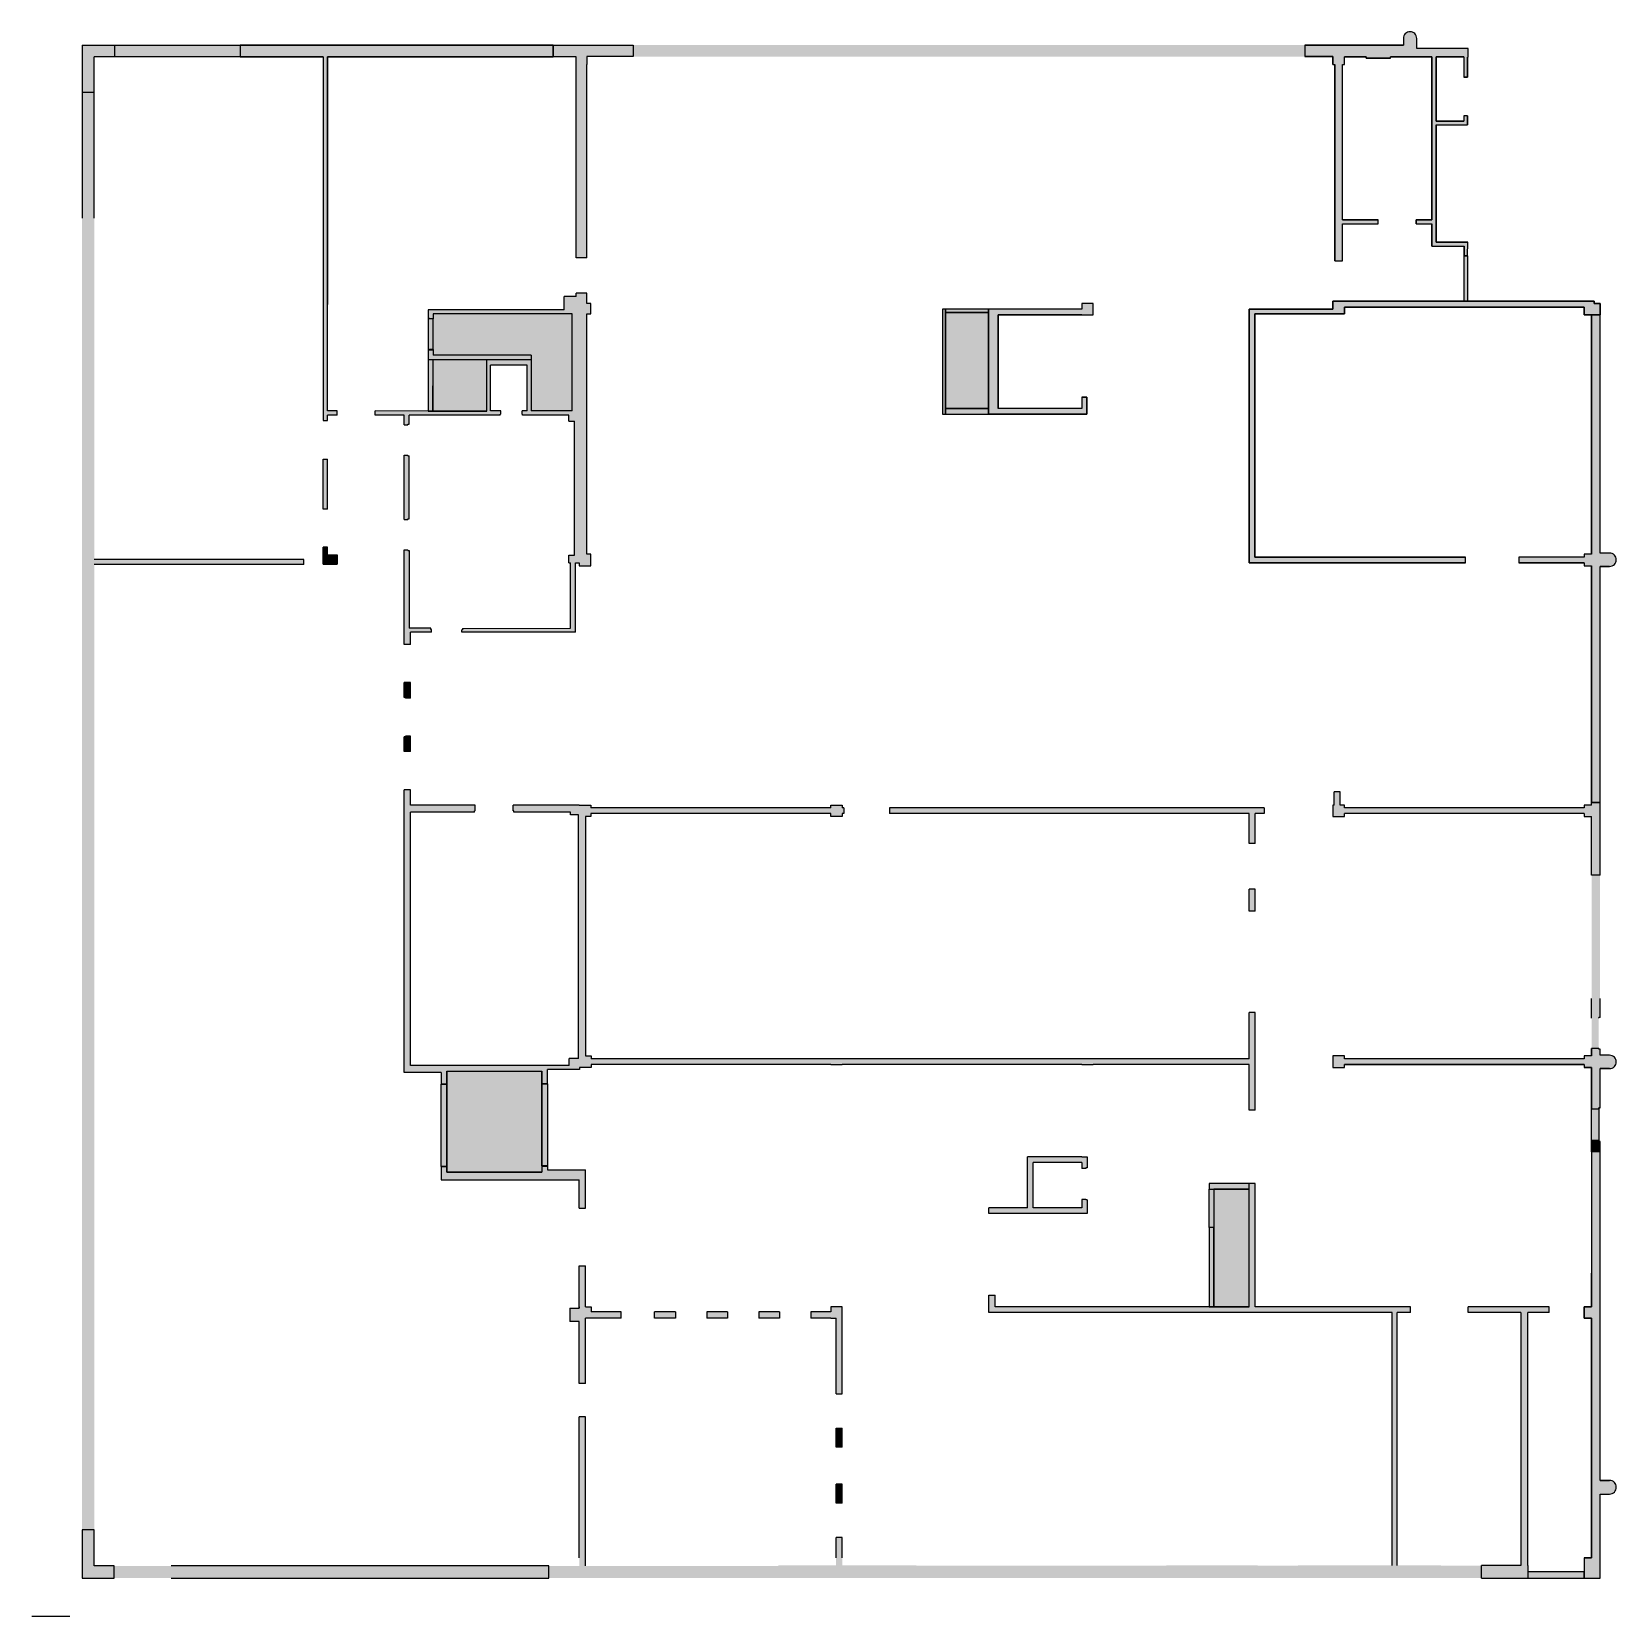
# Model space of a CAD drawing. Extents: x -9 to 163, y 0 to 689.
# Drawn here: x 0 to 41.67, y 0 to 41.67 of the extents above; entities outside this region: 3.
import ezdxf

# ---------------------------------------------------------------- set-up
doc = ezdxf.new("R2010")
doc.units = 0
for name, color, linetype in [('ENTREE__SORTIE', 1, 'CONTINUOUS'), ('ESCHELLE_GRAPHIQUE_1_M', 6, 'CONTINUOUS'), ('MUR', 251, 'CONTINUOUS'), ('NO_ENTREE', 4, 'CONTINUOUS')]:
    doc.layers.add(name, color=color, linetype=linetype)

msp = doc.modelspace()

# ---------------------------------------------------------------- hatches: boundary and pattern name
at = {"layer": 'ENTREE__SORTIE'}
h = msp.add_hatch(color=256, dxfattribs=at)
h.dxf.hatch_style = 1
h.paths.add_polyline_path([(37.667, 35.779), (37.762, 35.779), (37.762, 34.585), (37.667, 34.585)])
h = msp.add_hatch(color=1, dxfattribs=at)
h.dxf.hatch_style = 1
h.paths.add_polyline_path([(25.164, 34.375), (24.029, 34.375), (24.029, 34.285), (25.164, 34.285)])
h = msp.add_hatch(color=256, dxfattribs=at)
h.dxf.hatch_style = 1
h.paths.add_polyline_path([(10.554, 34.12), (10.424, 34.12), (10.424, 33.305), (10.554, 33.305)])
h = msp.add_hatch(color=256, dxfattribs=at)
h.dxf.hatch_style = 1
h.paths.add_polyline_path([(10.554, 33.041), (10.424, 33.041), (10.423, 31.698), (10.553, 31.698)])
h = msp.add_hatch(color=256, dxfattribs=at)
h.dxf.hatch_style = 1
h.paths.add_polyline_path([(10.769, 13.994), (10.919, 13.994), (10.919, 11.833), (10.769, 11.833)])
h = msp.add_hatch(color=256, dxfattribs=at)
h.dxf.hatch_style = 1
h.paths.add_polyline_path([(13.416, 14.005), (13.566, 14.005), (13.566, 11.844), (13.416, 11.844)])
h = msp.add_hatch(color=256, dxfattribs=at)
h.dxf.hatch_style = 1
h.paths.add_polyline_path([(41.021, 13.35), (41.211, 13.35), (41.211, 12.513), (41.021, 12.513)])
h = msp.add_hatch(color=256, dxfattribs=at)
h.dxf.hatch_style = 1
h.paths.add_polyline_path([(31.088, 10.225), (30.966, 10.225), (30.966, 11.235), (31.088, 11.235)])
h = msp.add_hatch(color=256, dxfattribs=at)
h.dxf.hatch_style = 1
h.paths.add_polyline_path([(39.346, 1.005), (40.831, 1.005), (40.831, 1.171), (39.346, 1.171)])
at = {"layer": 'ESCHELLE_GRAPHIQUE_1_M'}
h = msp.add_hatch(color=252, dxfattribs=at)
h.dxf.hatch_style = 1
h.paths.add_polyline_path([(-6.873, 687.533), (-6.621, 687.533)], flags=16)
h.paths.add_polyline_path([(-7.098, 689.375), (-7.098, 687.853)], flags=16)
h.paths.add_polyline_path([(-9.009, 687.778), (-7.293, 687.778)], flags=16)
edge = h.paths.add_edge_path(flags=16)
edge.add_line((-7.293, 687.853), (-7.293, 687.778))
edge.add_line((-7.293, 687.853), (-7.293, 687.778))
edge = h.paths.add_edge_path(flags=16)
edge.add_line((-7.098, 687.853), (-7.293, 687.853))
edge.add_line((-7.098, 687.853), (-7.293, 687.853))
edge = h.paths.add_edge_path(flags=16)
edge.add_line((-7.098, 687.853), (-7.098, 689.375))
edge.add_line((-7.098, 687.853), (-7.098, 689.375))
h.paths.add_polyline_path([(-7.098, 689.375), (-7.098, 687.853)], flags=16)
edge = h.paths.add_edge_path(flags=16)
edge.add_line((-6.873, 689.375), (-7.098, 689.375))
edge.add_line((-6.873, 689.375), (-7.098, 689.375))
edge = h.paths.add_edge_path(flags=16)
edge.add_line((-6.873, 687.885), (-6.873, 689.375))
edge.add_line((-6.873, 687.885), (-6.873, 689.375))
edge = h.paths.add_edge_path(flags=16)
edge.add_line((-6.621, 687.885), (-6.873, 687.885))
edge.add_line((-6.621, 687.885), (-6.873, 687.885))
edge = h.paths.add_edge_path(flags=16)
edge.add_line((-6.873, 686.018), (-6.873, 687.533))
edge.add_line((-6.873, 686.018), (-6.873, 687.533))
h.paths.add_polyline_path([(-6.873, 686.018), (-7.098, 686.018)], flags=16)
edge = h.paths.add_edge_path(flags=16)
edge.add_line((-6.873, 686.018), (-7.098, 686.018))
edge.add_line((-6.873, 686.018), (-7.098, 686.018))
edge = h.paths.add_edge_path(flags=16)
edge.add_line((-6.873, 686.018), (-7.098, 686.018))
edge.add_line((-6.873, 686.018), (-7.098, 686.018))
edge = h.paths.add_edge_path(flags=16)
edge.add_line((-6.873, 686.018), (-7.098, 686.018))
edge.add_line((-6.873, 686.018), (-7.098, 686.018))
h.paths.add_polyline_path([(-7.098, 686.018), (-7.098, 687.553)], flags=16)
h.paths.add_polyline_path([(-7.098, 686.018), (-6.873, 686.018)], flags=0)
edge = h.paths.add_edge_path(flags=16)
edge.add_line((-7.293, 687.553), (-7.098, 687.553))
edge.add_line((-7.293, 687.553), (-7.098, 687.553))
h.paths.add_polyline_path([(-7.293, 687.628), (-9.009, 687.628)], flags=16)
edge = h.paths.add_edge_path(flags=16)
edge.add_line((-7.293, 687.628), (-9.009, 687.628))
edge.add_line((-7.293, 687.628), (-9.009, 687.628))
h.paths.add_polyline_path([(-9.009, 687.628), (-7.293, 687.628)], flags=16)
edge = h.paths.add_edge_path(flags=16)
edge.add_line((-7.293, 687.628), (-7.293, 687.553))
edge.add_line((-7.293, 687.628), (-7.293, 687.553))
edge = h.paths.add_edge_path(flags=17)
edge.add_line((-7.293, 687.553), (-7.098, 687.553))
edge.add_line((-7.293, 687.628), (-7.293, 687.553))
edge.add_line((-7.293, 687.853), (-7.293, 687.778))
edge.add_line((-7.098, 687.853), (-7.293, 687.853))
edge.add_line((-7.293, 687.778), (-9.009, 687.778))
edge.add_line((-6.621, 687.533), (-6.873, 687.533))
edge.add_line((-6.621, 687.885), (-6.873, 687.885))
edge.add_line((-6.873, 689.375), (-7.098, 689.375))
edge.add_line((-7.098, 686.018), (-7.098, 687.553))
edge.add_line((-6.873, 687.885), (-6.873, 689.375))
edge.add_line((-6.873, 686.018), (-6.873, 687.533))
h = msp.add_hatch(color=252, dxfattribs=at)
h.dxf.hatch_style = 1
h.paths.add_polyline_path([(-6.446, 687.708), (-6.446, 687.71)])
h = msp.add_hatch(dxfattribs=at)
h.set_pattern_fill('ANGLE', color=252)
h.set_pattern_definition([(0, (0, 0), (0, 6.985), [5.08, -1.905]), (90, (0, 0), (-6.985, 4e-16), [5.08, -1.905])])
edge = h.paths.add_edge_path()
edge.add_line((159.439, 567.029), (158.543, 567.029))
edge = h.paths.add_edge_path()
edge.add_line((159.439, 567.029), (162.725, 567.029))
edge = h.paths.add_edge_path()
edge.add_line((159.389, 566.974), (159.389, 567.029))
at = {"layer": 'MUR', "linetype": 'BYBLOCK'}
h = msp.add_hatch(color=256, dxfattribs=at)
edge = h.paths.add_edge_path(flags=17)
edge.add_line((37.776, 41.234), (36.424, 41.234))
edge.add_line((36.424, 41.234), (36.424, 41.499))
edge.add_arc((36.249, 41.499), 0.175, 360, 450.2596)
edge.add_arc((36.247, 41.499), 0.175, 89.7404, 180)
edge.add_line((36.072, 41.499), (36.072, 41.323))
edge.add_line((36.072, 41.323), (33.483, 41.323))
edge.add_line((33.483, 41.323), (33.483, 41.02))
edge.add_line((33.483, 41.02), (34.216, 41.02))
edge.add_line((34.216, 41.02), (34.216, 40.815))
edge.add_line((34.216, 40.815), (34.273, 40.815))
edge.add_line((34.273, 40.815), (34.273, 35.645))
edge.add_line((34.273, 35.645), (34.473, 35.645))
edge.add_line((34.473, 35.645), (34.473, 36.625))
edge.add_line((34.473, 36.625), (35.413, 36.625))
edge.add_line((35.413, 36.625), (35.413, 36.725))
edge.add_line((35.413, 36.725), (34.473, 36.725))
edge.add_line((34.473, 36.725), (34.473, 40.815))
edge.add_line((34.473, 40.815), (34.521, 40.815))
edge.add_line((34.521, 40.815), (34.521, 41.01))
edge.add_line((34.521, 41.01), (35.093, 41.01))
edge.add_line((35.093, 41.01), (35.093, 40.98))
edge.add_line((35.093, 40.98), (35.733, 40.98))
edge.add_line((35.733, 40.98), (35.733, 41.01))
edge.add_line((35.733, 41.01), (36.823, 41.01))
edge.add_line((36.823, 41.01), (36.823, 36.725))
edge.add_line((36.823, 36.725), (36.413, 36.725))
edge.add_line((36.413, 36.725), (36.413, 36.625))
edge.add_line((36.413, 36.625), (36.823, 36.625))
edge.add_line((36.823, 36.625), (36.823, 36.038))
edge.add_line((36.823, 36.038), (37.674, 36.038))
edge.add_line((37.674, 36.038), (37.667, 35.779))
edge.add_line((37.667, 35.779), (37.762, 35.777))
edge.add_line((37.762, 35.777), (37.771, 36.138))
edge.add_line((37.771, 36.138), (36.939, 36.138))
edge.add_line((36.939, 36.138), (36.939, 39.223))
edge.add_line((36.939, 39.223), (37.759, 39.223))
edge.add_line((37.759, 39.223), (37.759, 39.46))
edge.add_line((37.759, 39.46), (37.661, 39.46))
edge.add_line((37.661, 39.46), (37.661, 39.325))
edge.add_line((37.661, 39.325), (36.939, 39.325))
edge.add_line((36.939, 39.325), (36.939, 41.01))
edge.add_line((36.939, 41.01), (37.661, 41.01))
edge.add_line((37.661, 41.01), (37.661, 40.475))
edge.add_line((37.661, 40.475), (37.759, 40.475))
edge.add_line((37.759, 40.475), (37.759, 41.003))
edge.add_line((37.759, 41.003), (37.776, 41.003))
edge.add_line((37.776, 41.003), (37.776, 41.234))
for points in [[(2.181, 41.323), (2.181, 41.013), (1.645, 41.013), (1.645, 40.073), (1.326, 40.073), (1.326, 41.323)], [(5.481, 41.323), (5.481, 41.013), (2.181, 41.013), (2.181, 41.323)], [(14.321, 41.013), (13.717, 41.013), (13.717, 41.323), (33.483, 41.323), (33.483, 41.02), (14.601, 41.02), (14.601, 40.815), (14.601, 35.725), (14.321, 35.725)], [(1.645, 2.276), (1.326, 2.276), (1.326, 40.073), (1.645, 40.073)], [(24.029, 34.375), (23.954, 34.375), (23.954, 31.615), (24.029, 31.615)], [(41.089, 34.585), (37.73, 34.585), (37.635, 34.585), (34.473, 34.585), (34.216, 34.585), (34.216, 34.525), (34.216, 34.38), (32.019, 34.38), (32.019, 27.711), (32.092, 27.711), (34.216, 27.706), (34.256, 27.706), (34.406, 27.706), (34.521, 27.706), (37.709, 27.706), (37.709, 27.856), (34.521, 27.856), (34.216, 27.856), (34.216, 27.856), (32.164, 27.856), (32.164, 34.258), (34.216, 34.258), (34.521, 34.258), (34.521, 34.431), (40.826, 34.431), (40.826, 34.231), (41.021, 34.231), (41.211, 34.231), (41.246, 34.231), (41.246, 34.351), (41.246, 34.526), (41.089, 34.526)], [(24.029, 31.615), (25.164, 31.615), (25.164, 31.765), (24.029, 31.765)], [(7.157, 27.665), (7.156, 27.791), (1.645, 27.791), (1.645, 28.675), (1.326, 28.675), (1.326, 26.873), (1.645, 26.873), (1.645, 27.665)], [(41.211, 14.93), (41.021, 14.93), (41.021, 19.489), (41.246, 19.489), (41.246, 15.748), (41.211, 15.748)], [(32.171, 19.12), (32.021, 19.12), (32.021, 18.545), (32.171, 18.545)], [(31.088, 10.225), (30.966, 10.225), (30.966, 8.14), (31.088, 8.14)], [(13.598, 1.005), (13.598, 1.324), (14.211, 1.324), (14.401, 1.324), (14.401, 1.542), (14.401, 5.247), (14.561, 5.247), (14.561, 1.542), (14.561, 1.324), (16.135, 1.324), (16.135, 1.005)], [(2.166, 1.005), (2.166, 1.324), (1.645, 1.324), (1.645, 2.276), (1.326, 2.276), (1.326, 1.005)], [(19.631, 1.005), (19.631, 1.337), (21.156, 1.337), (21.156, 1.542), (21.156, 2.072), (21.317, 2.072), (21.317, 1.542), (21.317, 1.337), (23.26, 1.337), (23.26, 1.005)], [(2.166, 1.005), (2.166, 1.324), (39.346, 1.331), (39.346, 1.012)]]:
    msp.add_hatch(color=256, dxfattribs=at).paths.add_polyline_path(points)
h = msp.add_hatch(color=256, dxfattribs=at)
h.dxf.hatch_style = 1
h.paths.add_polyline_path([(7.781, 34.238), (7.781, 34.488), (7.781, 41.013), (13.717, 41.013), (13.717, 41.323), (5.481, 41.323), (5.481, 41.013), (7.666, 41.013), (7.666, 31.451), (7.781, 31.451), (7.781, 31.592), (8.031, 31.592), (8.031, 31.701), (7.781, 31.701)])
h = msp.add_hatch(color=256, dxfattribs=at)
h.dxf.hatch_style = 1
h.paths.add_polyline_path([(14.601, 34.8), (14.321, 34.8), (14.321, 34.709), (14.001, 34.71), (14.001, 34.36), (10.424, 34.36), (10.424, 34.135), (10.459, 34.135), (10.459, 34.12), (10.554, 34.12), (10.554, 34.255), (14.209, 34.255), (14.209, 31.701), (13.134, 31.701), (13.134, 33.041), (11.969, 33.041), (11.966, 31.696), (9.035, 31.701), (9.034, 31.592), (9.796, 31.592), (9.796, 31.338), (9.896, 31.338), (9.896, 31.355), (9.931, 31.355), (9.931, 31.592), (12.321, 31.592), (12.321, 31.617), (12.336, 31.617), (12.336, 31.701), (12.066, 31.701), (12.069, 32.908), (13.034, 32.908), (13.031, 31.7), (12.896, 31.701), (12.896, 31.616), (12.911, 31.616), (12.911, 31.592), (14.122, 31.592), (14.122, 31.433), (14.277, 31.433), (14.277, 27.903), (14.122, 27.903), (14.122, 27.703), (14.172, 27.703), (14.171, 25.986), (11.325, 25.983), (11.325, 25.948), (11.311, 25.882), (14.303, 25.882), (14.303, 27.703), (14.399, 27.703), (14.399, 27.631), (14.704, 27.631), (14.704, 27.931), (14.601, 27.931), (14.601, 34.255), (14.704, 34.255), (14.704, 34.525), (14.601, 34.525)])
for points in [[(27.919, 34.525), (27.614, 34.525), (27.614, 34.375), (25.164, 34.375), (25.164, 31.615), (27.744, 31.615), (27.744, 32.065), (27.614, 32.065), (27.614, 31.765), (25.419, 31.765), (25.419, 34.225), (27.614, 34.225), (27.919, 34.225)], [(13.134, 33.165), (13.134, 33.041), (11.969, 33.041), (10.424, 33.041), (10.424, 33.305), (10.459, 33.305), (10.459, 33.32), (10.554, 33.32), (10.554, 33.165)], [(9.896, 28.863), (9.931, 28.863), (9.931, 30.52), (9.896, 30.52), (9.896, 30.538), (9.796, 30.538), (9.796, 28.845), (9.896, 28.845)], [(9.931, 28.028), (9.931, 25.984), (10.497, 25.984), (10.497, 25.949), (10.511, 25.949), (10.511, 25.882), (9.961, 25.882), (9.961, 25.555), (9.796, 25.555), (9.796, 28.045), (9.896, 28.045), (9.896, 28.028)], [(9.961, 24.555), (9.796, 24.555), (9.796, 24.167), (9.831, 24.167), (9.831, 24.15), (9.961, 24.15)], [(9.961, 22.74), (9.796, 22.74), (9.796, 23.132), (9.831, 23.132), (9.831, 23.15), (9.961, 23.15)], [(40.826, 21.035), (41.021, 21.035), (41.021, 19.489), (41.246, 19.489), (41.246, 21.401), (41.211, 21.401), (41.211, 21.406), (41.021, 21.406), (41.021, 21.335), (40.826, 21.335), (40.826, 21.265), (34.521, 21.265), (34.521, 21.335), (34.406, 21.335), (34.406, 21.685), (34.256, 21.685), (34.256, 21.335), (34.216, 21.335), (34.216, 21.035), (34.521, 21.035), (34.521, 21.115), (40.826, 21.115)], [(32.171, 18.545), (32.021, 18.545), (32.021, 19.12), (32.171, 19.12)], [(41.211, 12.513), (41.021, 12.513), (41.021, 12.218), (41.246, 12.218), (41.246, 12.484), (41.211, 12.484)], [(27.614, 12.087), (27.759, 12.087), (27.759, 11.795), (27.724, 11.795), (27.724, 11.78), (27.614, 11.78), (27.614, 11.937), (26.336, 11.937), (26.336, 10.74), (27.614, 10.74), (27.614, 10.965), (27.724, 10.965), (27.724, 10.95), (27.759, 10.95), (27.759, 10.59), (25.169, 10.59), (25.169, 10.74), (26.186, 10.74), (26.186, 12.087)], [(10.919, 11.684), (13.416, 11.684), (13.416, 11.837), (13.566, 11.837), (13.566, 11.742), (14.561, 11.742), (14.561, 10.73), (14.401, 10.73), (14.401, 11.483), (10.769, 11.483), (10.769, 11.833), (10.919, 11.833)], [(14.149, 8.106), (14.401, 8.106), (14.401, 9.22), (14.561, 9.22), (14.561, 8.14), (14.709, 8.14), (14.709, 8.005), (15.504, 8.005), (15.504, 7.84), (14.709, 7.84), (14.561, 7.84), (14.561, 6.127), (14.401, 6.127), (14.401, 7.756), (14.149, 7.756)], [(16.929, 8.005), (16.929, 7.84), (16.379, 7.84), (16.379, 8.005)], [(18.299, 8.005), (18.299, 7.84), (17.754, 7.84), (17.754, 8.005)], [(19.664, 8.005), (19.664, 7.84), (19.124, 7.84), (19.124, 8.005)], [(20.489, 8.005), (20.489, 7.84), (21.012, 7.84), (21.156, 7.84), (21.156, 6.405), (21.156, 5.85), (21.317, 5.85), (21.317, 6.405), (21.317, 8.14), (21.012, 8.14), (21.012, 8.005)], [(39.346, 1.337), (39.346, 1.005), (38.123, 1.005), (38.123, 1.337), (39.16, 1.337), (39.16, 7.99), (37.78, 7.99), (37.78, 8.14), (39.906, 8.14), (39.906, 7.99), (39.346, 7.99)], [(21.317, 4.447), (21.156, 4.447), (21.156, 4.945), (21.317, 4.945)], [(21.317, 2.977), (21.156, 2.977), (21.156, 3.477), (21.317, 3.477)]]:
    msp.add_hatch(color=256, dxfattribs=at).paths.add_polyline_path(points, flags=17)
h = msp.add_hatch(color=256, dxfattribs=at)
h.dxf.hatch_style = 1
edge = h.paths.add_edge_path()
edge.add_line((39.109, 27.706), (40.826, 27.706))
edge.add_line((40.826, 27.706), (40.826, 27.631))
edge.add_line((40.826, 27.631), (41.021, 27.631))
edge.add_line((41.021, 27.631), (41.021, 21.406))
edge.add_line((41.021, 21.406), (41.246, 21.406))
edge.add_line((41.246, 21.406), (41.246, 27.611))
edge.add_line((41.246, 27.611), (41.497, 27.611))
edge.add_arc((41.497, 27.786), 0.175, 270, 360.4256)
edge.add_arc((41.497, 27.788), 0.175, 359.5744, 450)
edge.add_line((41.497, 27.963), (41.246, 27.963))
edge.add_line((41.246, 27.963), (41.246, 34.231))
edge.add_line((41.246, 34.231), (41.021, 34.231))
edge.add_line((41.021, 34.231), (41.021, 27.931))
edge.add_line((41.021, 27.931), (40.826, 27.931))
edge.add_line((40.826, 27.931), (40.826, 27.856))
edge.add_line((40.826, 27.856), (39.109, 27.856))
edge.add_line((39.109, 27.856), (39.109, 27.706))
h.paths.add_polyline_path([(41.246, 27.611), (41.497, 27.611)], flags=17)
h.paths.add_polyline_path([(41.021, 29.453), (41.021, 27.931)], flags=17)
h.paths.add_polyline_path([(39.109, 27.856), (40.826, 27.856)], flags=17)
edge = h.paths.add_edge_path(flags=17)
edge.add_line((40.826, 27.931), (40.826, 27.856))
edge.add_line((40.826, 27.931), (40.826, 27.856))
edge = h.paths.add_edge_path(flags=16)
edge.add_line((41.021, 27.931), (40.826, 27.931))
edge.add_line((41.021, 27.931), (40.826, 27.931))
edge = h.paths.add_edge_path(flags=16)
edge.add_line((41.021, 27.931), (41.021, 29.453))
edge.add_line((41.021, 27.931), (41.021, 29.453))
h.paths.add_polyline_path([(41.021, 29.453), (41.021, 27.931)], flags=17)
edge = h.paths.add_edge_path(flags=17)
edge.add_line((41.246, 34.231), (41.021, 34.231))
edge.add_line((41.246, 34.231), (41.021, 34.231))
edge = h.paths.add_edge_path(flags=16)
edge.add_line((41.246, 27.963), (41.246, 29.453))
edge.add_line((41.246, 27.963), (41.246, 29.453))
edge = h.paths.add_edge_path(flags=17)
edge.add_line((41.497, 27.963), (41.246, 27.963))
edge.add_line((41.497, 27.963), (41.246, 27.963))
edge = h.paths.add_edge_path(flags=17)
edge.add_line((41.246, 26.096), (41.246, 27.611))
edge.add_line((41.246, 26.096), (41.246, 27.611))
h.paths.add_polyline_path([(41.246, 16.716), (41.021, 21.406)], flags=17)
edge = h.paths.add_edge_path(flags=17)
edge.add_line((41.246, 21.406), (41.021, 21.406))
edge.add_line((41.246, 21.406), (41.021, 21.406))
edge = h.paths.add_edge_path(flags=17)
edge.add_line((41.246, 21.406), (41.021, 21.406))
edge.add_line((41.246, 21.406), (41.021, 21.406))
edge = h.paths.add_edge_path(flags=16)
edge.add_line((41.246, 21.406), (41.021, 21.406))
edge.add_line((41.246, 21.406), (41.021, 21.406))
h.paths.add_polyline_path([(41.021, 26.096), (41.021, 27.631)], flags=17)
h.paths.add_polyline_path([(41.021, 16.716), (41.246, 21.406)])
edge = h.paths.add_edge_path(flags=17)
edge.add_line((40.826, 27.631), (41.021, 27.631))
edge.add_line((40.826, 27.631), (41.021, 27.631))
h.paths.add_polyline_path([(40.826, 27.706), (39.109, 27.706)], flags=16)
edge = h.paths.add_edge_path(flags=17)
edge.add_line((40.826, 27.706), (39.109, 27.706))
edge.add_line((40.826, 27.706), (39.109, 27.706))
h.paths.add_polyline_path([(39.109, 27.706), (40.826, 27.706)], flags=17)
edge = h.paths.add_edge_path(flags=17)
edge.add_line((40.826, 27.706), (40.826, 27.631))
edge.add_line((40.826, 27.706), (40.826, 27.631))
h = msp.add_hatch(color=256, dxfattribs=at)
h.dxf.hatch_style = 1
h.paths.add_polyline_path([(7.781, 30.436), (7.666, 30.436), (7.666, 29.12), (7.781, 29.12)])
h = msp.add_hatch(color=256, dxfattribs=at)
h.dxf.hatch_style = 1
h.paths.add_polyline_path([(8.031, 27.915), (7.782, 27.915), (7.781, 28.12), (7.666, 28.12), (7.666, 27.668), (8.031, 27.668)])
h = msp.add_hatch(color=256, dxfattribs=at)
h.dxf.hatch_style = 1
h.paths.add_polyline_path([(32.021, 14.665), (14.709, 14.665), (14.709, 14.737), (14.561, 14.737), (14.561, 21.035), (14.704, 21.035), (14.704, 21.115), (21.012, 21.115), (21.012, 21.035), (21.317, 21.035), (21.317, 21.115), (21.362, 21.115), (21.362, 21.265), (21.317, 21.265), (21.317, 21.335), (21.012, 21.335), (21.012, 21.265), (14.704, 21.265), (14.704, 21.335), (12.661, 21.335), (12.661, 21.185), (12.676, 21.185), (12.676, 21.15), (14.171, 21.15), (14.171, 21.077), (14.381, 21.077), (14.381, 14.672), (14.131, 14.672), (14.131, 14.482), (9.961, 14.482), (9.961, 21.15), (11.646, 21.15), (11.646, 21.185), (11.661, 21.185), (11.661, 21.335), (9.961, 21.335), (9.961, 21.74), (9.796, 21.74), (9.796, 14.299), (10.769, 14.299), (10.769, 13.994), (10.919, 13.994), (10.919, 14.334), (13.416, 14.334), (13.416, 14.005), (13.566, 14.005), (13.566, 14.38), (14.404, 14.38), (14.404, 14.437), (14.709, 14.437), (14.709, 14.515), (27.924, 14.515), (27.919, 14.515), (32.021, 14.515), (32.021, 13.315), (32.171, 13.315), (32.171, 15.88), (32.021, 15.88)])
h = msp.add_hatch(color=256, dxfattribs=at)
h.dxf.hatch_style = 1
h.paths.add_polyline_path([(22.562, 21.265), (22.562, 21.115), (32.021, 21.115), (32.021, 20.32), (32.171, 20.32), (32.171, 21.115), (32.416, 21.115), (32.416, 21.265)])
at = {"layer": 'MUR'}
msp.add_hatch(color=256, dxfattribs=at).paths.add_polyline_path([(32.171, 19.12), (32.021, 19.12), (32.021, 18.545), (32.171, 18.545)])
at = {"layer": 'MUR', "linetype": 'BYBLOCK'}
h = msp.add_hatch(color=256, dxfattribs=at)
edge = h.paths.add_edge_path(flags=17)
edge.add_line((41.497, 14.756), (41.246, 14.756))
edge.add_line((41.246, 14.756), (41.246, 14.918))
edge.add_line((41.246, 14.918), (41.211, 14.918))
edge.add_line((41.211, 14.918), (41.211, 14.93))
edge.add_line((41.211, 14.93), (41.021, 14.93))
edge.add_line((41.021, 14.93), (41.021, 14.737))
edge.add_line((41.021, 14.737), (40.826, 14.737))
edge.add_line((40.826, 14.737), (40.826, 14.665))
edge.add_line((40.826, 14.665), (34.521, 14.665))
edge.add_line((34.521, 14.665), (34.521, 14.737))
edge.add_line((34.521, 14.737), (34.216, 14.737))
edge.add_line((34.216, 14.737), (34.216, 14.437))
edge.add_line((34.216, 14.437), (34.521, 14.437))
edge.add_line((34.521, 14.437), (34.521, 14.515))
edge.add_line((34.521, 14.515), (37.911, 14.515))
edge.add_line((37.911, 14.515), (38.061, 14.515))
edge.add_line((38.061, 14.515), (40.826, 14.515))
edge.add_line((40.826, 14.515), (40.826, 14.437))
edge.add_line((40.826, 14.437), (41.021, 14.437))
edge.add_line((41.021, 14.437), (41.021, 13.5))
edge.add_line((41.021, 13.5), (41.021, 13.35))
edge.add_line((41.021, 13.35), (41.021, 13.345))
edge.add_line((41.021, 13.345), (41.211, 13.345))
edge.add_line((41.211, 13.345), (41.211, 13.374))
edge.add_line((41.211, 13.374), (41.246, 13.374))
edge.add_line((41.246, 13.374), (41.246, 14.404))
edge.add_line((41.246, 14.404), (41.497, 14.404))
edge.add_arc((41.497, 14.579), 0.175, 270, 360.4256)
edge.add_arc((41.497, 14.581), 0.175, 359.5744, 450)
h = msp.add_hatch(color=256, dxfattribs=at)
edge = h.paths.add_edge_path()
edge.add_line((41.246, 3.215), (41.497, 3.215))
edge.add_arc((41.497, 3.39), 0.175, 270, 361.7455)
edge.add_arc((41.497, 3.401), 0.175, 358.2545, 450)
edge.add_line((41.497, 3.576), (41.246, 3.576))
edge.add_line((41.246, 3.576), (41.246, 12.218))
edge.add_line((41.246, 12.218), (41.021, 12.218))
edge.add_line((41.021, 12.218), (41.021, 8.14))
edge.add_line((41.021, 8.14), (40.826, 8.14))
edge.add_line((40.826, 8.14), (40.826, 7.84))
edge.add_line((40.826, 7.84), (41.021, 7.84))
edge.add_line((41.021, 7.84), (41.021, 1.537))
edge.add_line((41.021, 1.537), (40.831, 1.537))
edge.add_line((40.831, 1.537), (40.831, 1.337))
edge.add_line((40.831, 1.337), (40.831, 1.005))
edge.add_line((40.831, 1.005), (41.246, 1.005))
edge.add_line((41.246, 1.005), (41.246, 3.215))
edge.add_line((41.246, 3.215), (41.246, 3.215))
h = msp.add_hatch(color=256, dxfattribs=at)
h.paths.add_polyline_path([(25.169, 8.445), (25.334, 8.445), (25.334, 8.14), (32.021, 8.14), (32.021, 11.235), (30.966, 11.235), (30.966, 11.385), (32.021, 11.385), (32.171, 11.385), (32.171, 8.14), (36.26, 8.14), (36.26, 7.99), (35.91, 7.99), (35.91, 1.337), (37.063, 1.337), (37.063, 1.005), (33.298, 1.005), (33.298, 1.337), (34.216, 1.337), (34.521, 1.337), (35.776, 1.337), (35.776, 7.99), (25.169, 7.99)])
h.paths.add_polyline_path([(32.238, 1.337), (29.842, 1.337), (29.842, 1.005), (32.238, 1.005)], flags=17)
at = {"layer": 'NO_ENTREE'}
h = msp.add_hatch(color=256, dxfattribs=at)
h.dxf.hatch_style = 1
h.paths.add_polyline_path([(14.209, 34.255), (10.554, 34.255), (10.554, 34.12), (10.554, 33.305), (10.554, 33.165), (13.134, 33.165), (13.134, 33.041), (13.134, 31.701), (14.209, 31.701)])
h = msp.add_hatch(color=256, dxfattribs=at)
h.dxf.hatch_style = 1
h.paths.add_polyline_path([(25.164, 34.285), (24.029, 34.285), (24.029, 31.765), (25.164, 31.765)])
h = msp.add_hatch(color=256, dxfattribs=at)
h.dxf.hatch_style = 1
h.paths.add_polyline_path([(11.969, 33.041), (10.553, 33.041), (10.553, 31.698), (11.969, 31.698)])
h = msp.add_hatch(color=256, dxfattribs=at)
h.dxf.hatch_style = 1
h.paths.add_polyline_path([(10.919, 14.334), (13.416, 14.334), (13.416, 11.684), (10.919, 11.684)])
h = msp.add_hatch(color=256, dxfattribs=at)
h.dxf.hatch_style = 1
h.paths.add_polyline_path([(32.021, 11.235), (31.088, 11.235), (31.088, 8.14), (32.021, 8.14)])

# ---------------------------------------------------------------- linework, layer by layer
at = {"layer": 'ENTREE__SORTIE'}
for p, q in [((23.954, 34.375), (23.954, 32.135)), ((24.029, 34.375), (23.954, 34.375)), ((23.954, 34.375), (23.954, 32.135)), ((24.029, 34.375), (23.954, 34.375)), ((24.029, 34.375), (24.029, 32.135)), ((24.029, 34.375), (24.029, 32.135))]:
    msp.add_line(p, q, dxfattribs=at)
for points in [[(37.667, 35.779), (37.762, 35.779), (37.762, 34.585), (37.667, 34.585)], [(10.554, 34.12), (10.424, 34.12), (10.424, 33.305), (10.554, 33.305)], [(10.554, 33.041), (10.424, 33.041), (10.423, 31.698), (10.553, 31.698)], [(10.769, 13.994), (10.919, 13.994), (10.919, 11.833), (10.769, 11.833)], [(13.416, 14.005), (13.566, 14.005), (13.566, 11.844), (13.416, 11.844)], [(41.021, 13.35), (41.211, 13.35), (41.211, 12.513), (41.021, 12.513)], [(31.088, 10.225), (30.966, 10.225), (30.966, 11.235), (31.088, 11.235)], [(39.346, 1.005), (40.831, 1.005), (40.831, 1.171), (39.346, 1.171)]]:
    msp.add_lwpolyline(points, close=True, dxfattribs=at)
at = {"layer": 'ENTREE__SORTIE', "color": 1}
msp.add_lwpolyline([(25.164, 34.375), (24.029, 34.375), (24.029, 34.285), (25.164, 34.285)], close=True, dxfattribs=at)
at = {"layer": 'ESCHELLE_GRAPHIQUE_1_M'}
msp.add_line((0, 0), (1, 0), dxfattribs=at)
at = {"layer": 'MUR', "linetype": 'BYBLOCK'}
for p, q in [((1.326, 41.323), (2.181, 41.323)), ((1.326, 41.323), (1.326, 40.073)), ((2.181, 41.323), (5.481, 41.323)), ((2.181, 41.323), (2.181, 41.013)), ((2.181, 41.323), (2.181, 41.013)), ((5.481, 41.323), (13.717, 41.323)), ((5.481, 41.323), (5.481, 41.013)), ((5.481, 41.323), (5.481, 41.013)), ((13.717, 41.323), (13.717, 41.013)), ((13.717, 41.323), (13.717, 41.013)), ((13.717, 41.323), (15.814, 41.323)), ((13.717, 41.323), (13.717, 41.013)), ((13.717, 41.323), (15.814, 41.323)), ((15.814, 41.323), (15.814, 41.02)), ((33.483, 41.323), (36.072, 41.323)), ((33.483, 41.323), (33.483, 41.02)), ((33.483, 41.323), (36.072, 41.323)), ((33.483, 41.323), (33.483, 41.02)), ((36.072, 41.499), (36.072, 41.323)), ((36.072, 41.499), (36.072, 41.323)), ((36.247, 41.674), (36.249, 41.674)), ((36.247, 41.674), (36.249, 41.674)), ((36.424, 41.234), (36.424, 41.499)), ((36.424, 41.234), (36.424, 41.499)), ((1.645, 40.073), (1.645, 41.013)), ((2.181, 41.013), (1.645, 41.013)), ((5.481, 41.013), (2.181, 41.013)), ((7.666, 41.013), (5.481, 41.013)), ((13.717, 41.013), (7.781, 41.013)), ((14.321, 41.013), (13.717, 41.013)), ((14.321, 41.013), (13.717, 41.013)), ((14.321, 35.725), (14.321, 41.013)), ((14.321, 35.725), (14.321, 41.013)), ((15.814, 41.02), (14.601, 41.02)), ((14.601, 41.02), (14.601, 40.815)), ((15.814, 41.02), (14.601, 41.02)), ((14.601, 41.02), (14.601, 40.815)), ((34.216, 41.02), (33.483, 41.02)), ((34.216, 41.02), (33.483, 41.02)), ((34.216, 40.815), (34.216, 41.02)), ((34.216, 40.815), (34.216, 41.02)), ((35.093, 41.01), (34.521, 41.01)), ((34.521, 40.815), (34.521, 41.01)), ((35.093, 41.01), (34.521, 41.01)), ((34.521, 40.815), (34.521, 41.01)), ((35.093, 40.98), (35.093, 41.01)), ((35.093, 40.98), (35.093, 41.01)), ((35.733, 40.98), (35.093, 40.98)), ((35.733, 40.98), (35.093, 40.98)), ((36.823, 41.01), (35.733, 41.01)), ((35.733, 40.98), (35.733, 41.01)), ((36.823, 41.01), (35.733, 41.01)), ((35.733, 40.98), (35.733, 41.01)), ((37.776, 41.234), (36.424, 41.234)), ((37.776, 41.234), (36.424, 41.234)), ((36.823, 36.725), (36.823, 41.01)), ((36.823, 36.725), (36.823, 41.01)), ((36.939, 41.01), (36.939, 39.325)), ((37.661, 41.01), (36.939, 41.01)), ((36.939, 41.01), (36.939, 39.325)), ((37.661, 41.01), (36.939, 41.01)), ((37.661, 41.01), (37.661, 40.475)), ((37.661, 41.01), (37.661, 40.475)), ((37.759, 41.003), (37.759, 40.475)), ((37.776, 41.003), (37.759, 41.003)), ((37.759, 41.003), (37.759, 40.475)), ((37.776, 41.003), (37.759, 41.003)), ((37.776, 41.003), (37.776, 41.234)), ((37.776, 41.003), (37.776, 41.234)), ((14.601, 35.725), (14.601, 40.815)), ((14.601, 35.725), (14.601, 40.815)), ((34.216, 40.815), (34.273, 40.815)), ((34.216, 40.815), (34.273, 40.815)), ((34.273, 35.645), (34.273, 40.815)), ((34.273, 35.645), (34.273, 40.815)), ((34.473, 36.725), (34.473, 40.815)), ((34.473, 40.815), (34.521, 40.815)), ((34.473, 36.725), (34.473, 40.815)), ((34.473, 40.815), (34.521, 40.815)), ((37.759, 40.475), (37.661, 40.475)), ((37.759, 40.475), (37.661, 40.475)), ((1.326, 40.073), (1.326, 36.773)), ((1.645, 40.073), (1.326, 40.073)), ((1.645, 40.073), (1.326, 40.073)), ((1.645, 36.773), (1.645, 40.073)), ((36.939, 39.325), (37.661, 39.325)), ((36.939, 39.325), (37.661, 39.325)), ((36.939, 39.223), (37.759, 39.223)), ((36.939, 39.223), (36.939, 36.138)), ((36.939, 39.223), (37.759, 39.223)), ((36.939, 39.223), (36.939, 36.138)), ((37.661, 39.46), (37.661, 39.325)), ((37.759, 39.46), (37.661, 39.46)), ((37.661, 39.46), (37.661, 39.325)), ((37.759, 39.46), (37.661, 39.46)), ((37.759, 39.46), (37.759, 39.223)), ((37.759, 39.46), (37.759, 39.223)), ((34.473, 36.725), (35.413, 36.725)), ((34.473, 36.725), (35.413, 36.725)), ((35.413, 36.625), (35.413, 36.725)), ((35.413, 36.625), (35.413, 36.725)), ((36.413, 36.725), (36.823, 36.725)), ((36.413, 36.625), (36.413, 36.725)), ((36.413, 36.725), (36.823, 36.725)), ((36.413, 36.625), (36.413, 36.725)), ((34.473, 36.625), (35.413, 36.625)), ((34.473, 35.645), (34.473, 36.625)), ((34.473, 36.625), (35.413, 36.625)), ((34.473, 35.645), (34.473, 36.625)), ((36.413, 36.625), (36.823, 36.625)), ((36.413, 36.625), (36.823, 36.625)), ((36.823, 36.038), (36.823, 36.625)), ((36.823, 36.038), (36.823, 36.625)), ((36.823, 36.038), (37.674, 36.038)), ((36.823, 36.038), (37.674, 36.038)), ((36.939, 36.138), (37.771, 36.138)), ((37.667, 35.779), (37.674, 36.038)), ((37.762, 35.777), (37.771, 36.138)), ((14.601, 35.725), (14.321, 35.725)), ((14.601, 35.725), (14.321, 35.725)), ((34.273, 35.645), (34.473, 35.645)), ((34.273, 35.645), (34.473, 35.645)), ((37.762, 35.777), (37.667, 35.779)), ((14.001, 34.36), (14.001, 34.71)), ((14.321, 34.709), (14.001, 34.71)), ((14.321, 34.709), (14.321, 34.8)), ((14.601, 34.8), (14.321, 34.8)), ((14.601, 34.525), (14.601, 34.8)), ((7.781, 34.238), (7.781, 34.488)), ((14.001, 34.36), (10.424, 34.36)), ((10.424, 34.36), (10.424, 34.135)), ((10.554, 34.255), (10.554, 34.12)), ((14.209, 34.255), (10.554, 34.255)), ((14.209, 31.701), (14.209, 34.255)), ((14.704, 34.525), (14.601, 34.525)), ((14.601, 34.255), (14.704, 34.255)), ((14.601, 27.931), (14.601, 34.255)), ((14.704, 34.255), (14.704, 34.525)), ((25.164, 34.375), (25.164, 31.615)), ((27.614, 34.375), (25.164, 34.375)), ((25.419, 34.225), (25.419, 31.765)), ((27.614, 34.225), (25.419, 34.225)), ((27.614, 34.225), (27.919, 34.225)), ((27.919, 34.225), (27.919, 34.525)), ((32.019, 34.38), (32.019, 27.706)), ((34.216, 34.38), (32.019, 34.38)), ((34.216, 34.258), (32.164, 34.258)), ((32.164, 34.258), (32.164, 27.856)), ((34.216, 34.525), (34.216, 34.585)), ((34.216, 34.585), (34.473, 34.585)), ((34.216, 34.38), (34.216, 34.525)), ((34.521, 34.258), (34.216, 34.258)), ((34.473, 34.585), (37.635, 34.585)), ((34.521, 34.258), (34.521, 34.431)), ((40.826, 34.431), (34.521, 34.431)), ((40.826, 34.431), (34.521, 34.431)), ((37.734, 34.585), (37.635, 34.585)), ((37.73, 34.585), (41.089, 34.585)), ((37.73, 34.585), (37.734, 34.585)), ((37.73, 34.585), (41.089, 34.585)), ((40.826, 34.231), (40.826, 34.431)), ((40.826, 34.231), (40.826, 34.431)), ((41.021, 34.231), (40.826, 34.231)), ((41.021, 34.231), (40.826, 34.231)), ((41.021, 27.931), (41.021, 34.231)), ((41.246, 34.231), (41.021, 34.231)), ((41.211, 34.231), (41.021, 34.231)), ((41.211, 34.231), (41.021, 34.231)), ((41.021, 27.931), (41.021, 34.231)), ((41.246, 34.231), (41.021, 34.231)), ((41.211, 34.231), (41.021, 34.231)), ((41.211, 34.231), (41.021, 34.231)), ((41.089, 34.585), (41.089, 34.526)), ((41.089, 34.585), (41.089, 34.526)), ((41.089, 34.526), (41.246, 34.526)), ((41.089, 34.526), (41.246, 34.526)), ((41.246, 34.231), (41.211, 34.231)), ((41.246, 34.231), (41.211, 34.231)), ((41.246, 34.351), (41.246, 34.526)), ((41.246, 34.351), (41.246, 34.526)), ((41.246, 34.231), (41.246, 34.351)), ((41.246, 34.231), (41.246, 34.351)), ((41.246, 27.963), (41.246, 34.231)), ((41.246, 27.963), (41.246, 34.231)), ((10.459, 34.135), (10.424, 34.135)), ((10.459, 34.135), (10.459, 34.12)), ((10.554, 34.12), (10.459, 34.12)), ((10.459, 33.305), (10.424, 33.305)), ((10.424, 33.305), (10.424, 33.041)), ((11.969, 33.041), (10.424, 33.041)), ((10.554, 33.32), (10.459, 33.32)), ((10.459, 33.32), (10.459, 33.305)), ((10.554, 33.32), (10.554, 33.165)), ((13.134, 33.165), (10.554, 33.165)), ((11.966, 31.701), (11.969, 33.041)), ((13.134, 33.041), (11.969, 33.041)), ((13.134, 33.165), (13.134, 33.041)), ((13.134, 33.041), (13.134, 31.701)), ((12.066, 31.701), (12.069, 32.908)), ((13.034, 32.908), (12.069, 32.908)), ((13.031, 31.701), (13.034, 32.908)), ((8.031, 31.701), (7.781, 31.701)), ((8.031, 31.701), (7.781, 31.701)), ((8.031, 31.592), (8.031, 31.701)), ((9.034, 31.592), (9.035, 31.701)), ((11.966, 31.696), (9.035, 31.701)), ((12.336, 31.701), (12.066, 31.701)), ((12.336, 31.617), (12.336, 31.701)), ((13.031, 31.7), (12.896, 31.701)), ((12.896, 31.616), (12.896, 31.701)), ((14.209, 31.701), (13.134, 31.701)), ((27.614, 31.765), (25.419, 31.765)), ((27.614, 32.065), (27.744, 32.065)), ((27.614, 32.065), (27.614, 31.765)), ((27.744, 32.065), (27.744, 31.615)), ((7.666, 31.451), (7.781, 31.451)), ((7.781, 31.451), (7.781, 31.592)), ((7.781, 31.451), (7.781, 31.592)), ((8.031, 31.592), (7.781, 31.592)), ((9.796, 31.592), (9.034, 31.592)), ((9.796, 31.338), (9.796, 31.592)), ((9.796, 31.338), (9.896, 31.338)), ((9.896, 31.338), (9.896, 31.355)), ((9.896, 31.355), (9.931, 31.355)), ((12.321, 31.592), (9.931, 31.592)), ((9.931, 31.355), (9.931, 31.592)), ((12.336, 31.617), (12.321, 31.617)), ((12.321, 31.592), (12.321, 31.617)), ((12.911, 31.616), (12.896, 31.616)), ((12.911, 31.592), (12.911, 31.616)), ((14.122, 31.592), (12.911, 31.592)), ((14.122, 31.433), (14.122, 31.592)), ((14.122, 31.433), (14.277, 31.433)), ((14.277, 27.903), (14.277, 31.433)), ((27.744, 31.615), (25.164, 31.615)), ((7.666, 29.12), (7.666, 30.436)), ((7.666, 30.436), (7.781, 30.436)), ((7.781, 29.12), (7.781, 30.436)), ((9.796, 28.845), (9.796, 30.538)), ((9.796, 30.538), (9.896, 30.538)), ((9.896, 30.52), (9.896, 30.538)), ((9.896, 30.52), (9.931, 30.52)), ((9.931, 28.863), (9.931, 30.52)), ((7.781, 29.12), (7.666, 29.12)), ((9.796, 28.845), (9.896, 28.845)), ((9.896, 28.845), (9.896, 28.863)), ((9.896, 28.863), (9.931, 28.863)), ((7.666, 27.668), (7.666, 28.12)), ((7.781, 28.12), (7.666, 28.12)), ((7.782, 27.915), (7.781, 28.12)), ((9.796, 25.555), (9.796, 28.045)), ((9.796, 28.045), (9.896, 28.045)), ((9.896, 28.028), (9.896, 28.045)), ((9.896, 28.028), (9.931, 28.028)), ((9.931, 28.028), (9.931, 25.984)), ((14.704, 27.931), (14.601, 27.931)), ((14.704, 27.631), (14.704, 27.931)), ((41.021, 27.931), (40.826, 27.931)), ((40.826, 27.931), (40.826, 27.856)), ((41.021, 27.931), (40.826, 27.931)), ((40.826, 27.931), (40.826, 27.856)), ((41.497, 27.963), (41.246, 27.963)), ((41.497, 27.963), (41.246, 27.963)), ((7.156, 27.791), (1.645, 27.791)), ((7.157, 27.665), (1.645, 27.665)), ((7.157, 27.665), (7.156, 27.791)), ((7.666, 27.668), (8.031, 27.668)), ((7.782, 27.915), (8.031, 27.915)), ((8.031, 27.915), (8.031, 27.668)), ((14.122, 27.703), (14.122, 27.903)), ((14.122, 27.903), (14.277, 27.903)), ((14.122, 27.703), (14.172, 27.703)), ((14.171, 25.986), (14.172, 27.703)), ((14.303, 25.882), (14.303, 27.703)), ((14.303, 27.703), (14.399, 27.703)), ((14.399, 27.703), (14.399, 27.631)), ((14.399, 27.631), (14.704, 27.631)), ((34.216, 27.706), (32.019, 27.706)), ((34.216, 27.856), (32.164, 27.856)), ((34.521, 27.856), (34.216, 27.856)), ((34.216, 27.856), (34.216, 27.856)), ((34.216, 27.706), (34.256, 27.706)), ((34.256, 27.706), (34.406, 27.706)), ((34.406, 27.706), (34.521, 27.706)), ((34.521, 27.856), (34.521, 27.856)), ((40.826, 27.856), (39.109, 27.856)), ((40.826, 27.856), (39.109, 27.856)), ((40.826, 27.706), (39.109, 27.706)), ((40.826, 27.706), (39.109, 27.706)), ((40.826, 27.706), (40.826, 27.631)), ((40.826, 27.706), (40.826, 27.631)), ((40.826, 27.631), (41.021, 27.631)), ((40.826, 27.631), (41.021, 27.631)), ((41.021, 21.406), (41.021, 27.631)), ((41.021, 21.406), (41.021, 27.631)), ((41.246, 21.406), (41.246, 27.611)), ((41.497, 27.611), (41.246, 27.611)), ((41.246, 21.406), (41.246, 27.611)), ((41.497, 27.611), (41.246, 27.611)), ((41.672, 27.786), (41.672, 27.788)), ((41.672, 27.786), (41.672, 27.788)), ((10.497, 25.984), (9.931, 25.984)), ((9.961, 25.555), (9.961, 25.882)), ((10.511, 25.882), (9.961, 25.882)), ((10.497, 25.949), (10.497, 25.984)), ((10.511, 25.949), (10.497, 25.949)), ((10.511, 25.882), (10.511, 25.949)), ((11.311, 25.882), (11.311, 25.948)), ((11.325, 25.948), (11.311, 25.948)), ((14.303, 25.882), (11.311, 25.882)), ((11.325, 25.983), (14.171, 25.986)), ((11.325, 25.983), (11.325, 25.948)), ((9.961, 25.555), (9.796, 25.555)), ((9.796, 24.167), (9.796, 24.555)), ((9.961, 24.555), (9.796, 24.555)), ((9.961, 24.15), (9.961, 24.555)), ((9.831, 24.167), (9.796, 24.167)), ((9.831, 24.15), (9.831, 24.167)), ((9.961, 24.15), (9.831, 24.15)), ((9.796, 22.74), (9.796, 23.132)), ((9.831, 23.132), (9.796, 23.132)), ((9.831, 23.132), (9.831, 23.15)), ((9.961, 23.15), (9.831, 23.15)), ((9.961, 22.74), (9.961, 23.15)), ((9.961, 22.74), (9.796, 22.74)), ((9.796, 14.299), (9.796, 21.74)), ((9.961, 21.74), (9.796, 21.74)), ((9.961, 21.335), (9.961, 21.74)), ((34.256, 21.335), (34.256, 21.685)), ((34.406, 21.685), (34.256, 21.685)), ((34.256, 21.335), (34.256, 21.685)), ((34.406, 21.685), (34.256, 21.685)), ((34.406, 21.335), (34.406, 21.685)), ((34.406, 21.335), (34.406, 21.685)), ((11.661, 21.335), (9.961, 21.335)), ((11.661, 21.185), (11.661, 21.335)), ((12.661, 21.185), (12.661, 21.335)), ((14.399, 21.335), (12.661, 21.335)), ((14.399, 21.335), (14.704, 21.335)), ((14.704, 21.335), (14.704, 21.265)), ((21.012, 21.265), (14.704, 21.265)), ((21.012, 21.265), (21.012, 21.335)), ((21.012, 21.335), (21.317, 21.335)), ((21.317, 21.335), (21.317, 21.265)), ((21.362, 21.265), (21.317, 21.265)), ((21.362, 21.265), (21.362, 21.115)), ((32.416, 21.265), (22.562, 21.265)), ((22.562, 21.265), (22.562, 21.115)), ((32.416, 21.265), (32.416, 21.115)), ((34.216, 21.335), (34.216, 21.035)), ((34.256, 21.335), (34.216, 21.335)), ((34.216, 21.335), (34.216, 21.035)), ((34.256, 21.335), (34.216, 21.335)), ((34.521, 21.335), (34.406, 21.335)), ((34.521, 21.335), (34.406, 21.335)), ((34.521, 21.265), (34.521, 21.335)), ((34.521, 21.265), (34.521, 21.335)), ((40.826, 21.265), (34.521, 21.265)), ((40.826, 21.265), (34.521, 21.265)), ((41.021, 21.335), (40.826, 21.335)), ((40.826, 21.335), (40.826, 21.265)), ((41.021, 21.335), (40.826, 21.335)), ((40.826, 21.335), (40.826, 21.265)), ((41.021, 21.335), (41.021, 21.406)), ((41.211, 21.406), (41.021, 21.406)), ((41.211, 21.406), (41.021, 21.406)), ((41.246, 21.406), (41.021, 21.406)), ((41.246, 21.406), (41.021, 21.406)), ((41.021, 21.335), (41.021, 21.406)), ((41.211, 21.406), (41.021, 21.406)), ((41.211, 21.406), (41.021, 21.406)), ((41.246, 21.406), (41.021, 21.406)), ((41.246, 21.406), (41.021, 21.406)), ((41.211, 21.401), (41.211, 21.406)), ((41.211, 21.401), (41.211, 21.406)), ((41.246, 21.401), (41.211, 21.401)), ((41.246, 21.401), (41.211, 21.401)), ((41.246, 19.489), (41.246, 21.401)), ((41.246, 19.489), (41.246, 21.401)), ((9.961, 14.482), (9.961, 21.15)), ((11.646, 21.15), (9.961, 21.15)), ((11.646, 21.15), (11.646, 21.185)), ((11.661, 21.185), (11.646, 21.185)), ((12.676, 21.185), (12.661, 21.185)), ((12.676, 21.15), (12.676, 21.185)), ((14.171, 21.15), (12.676, 21.15)), ((14.171, 21.077), (14.171, 21.15)), ((14.381, 21.077), (14.171, 21.077)), ((14.381, 14.672), (14.381, 21.077)), ((14.704, 21.035), (14.561, 21.035)), ((14.561, 21.035), (14.561, 14.737)), ((21.012, 21.115), (14.704, 21.115)), ((14.704, 21.115), (14.704, 21.035)), ((21.012, 21.035), (21.012, 21.115)), ((21.317, 21.035), (21.012, 21.035)), ((21.362, 21.115), (21.317, 21.115)), ((21.317, 21.115), (21.317, 21.035)), ((32.021, 21.115), (22.562, 21.115)), ((32.021, 20.32), (32.021, 21.115)), ((32.171, 20.32), (32.171, 21.115)), ((32.416, 21.115), (32.171, 21.115)), ((34.216, 21.035), (34.521, 21.035)), ((34.216, 21.035), (34.521, 21.035)), ((40.826, 21.115), (34.521, 21.115)), ((34.521, 21.035), (34.521, 21.115)), ((40.826, 21.115), (34.521, 21.115)), ((34.521, 21.035), (34.521, 21.115)), ((40.826, 21.115), (40.826, 21.035)), ((40.826, 21.115), (40.826, 21.035)), ((40.826, 21.035), (41.021, 21.035)), ((40.826, 21.035), (41.021, 21.035)), ((41.021, 19.489), (41.021, 21.035)), ((41.021, 19.489), (41.021, 21.035)), ((32.171, 20.32), (32.021, 20.32)), ((41.246, 19.489), (41.021, 19.489)), ((41.246, 19.489), (41.021, 19.489)), ((41.246, 19.489), (41.021, 19.489)), ((41.246, 19.489), (41.021, 19.489)), ((32.021, 18.545), (32.021, 19.12)), ((32.171, 19.12), (32.021, 19.12)), ((32.171, 18.545), (32.171, 19.12)), ((32.171, 18.545), (32.021, 18.545)), ((32.021, 14.665), (32.021, 15.88)), ((32.171, 15.88), (32.021, 15.88)), ((32.171, 13.315), (32.171, 15.88)), ((41.021, 15.735), (41.021, 16.249)), ((41.021, 15.735), (41.021, 16.249)), ((41.246, 15.748), (41.246, 16.249)), ((41.246, 15.748), (41.246, 16.249)), ((41.211, 15.735), (41.211, 15.748)), ((41.246, 15.748), (41.211, 15.748)), ((41.211, 15.735), (41.211, 15.748)), ((41.246, 15.748), (41.211, 15.748)), ((14.131, 14.482), (14.131, 14.672)), ((14.381, 14.672), (14.131, 14.672)), ((14.561, 14.737), (14.709, 14.737)), ((14.709, 14.737), (14.709, 14.665)), ((21.012, 14.665), (14.709, 14.665)), ((21.317, 14.665), (21.012, 14.665)), ((27.614, 14.665), (21.317, 14.665)), ((27.919, 14.665), (27.614, 14.665)), ((32.021, 14.665), (27.919, 14.665)), ((40.826, 14.665), (34.521, 14.665)), ((40.826, 14.665), (34.521, 14.665)), ((41.021, 14.737), (40.826, 14.737)), ((40.826, 14.737), (40.826, 14.665)), ((41.021, 14.737), (40.826, 14.737)), ((40.826, 14.737), (40.826, 14.665)), ((41.021, 14.737), (41.021, 14.93)), ((41.211, 14.93), (41.021, 14.93)), ((41.211, 14.93), (41.021, 14.93)), ((41.021, 14.737), (41.021, 14.93)), ((41.211, 14.93), (41.021, 14.93)), ((41.211, 14.93), (41.021, 14.93)), ((41.211, 14.918), (41.211, 14.93)), ((41.211, 14.918), (41.211, 14.93)), ((41.246, 14.918), (41.211, 14.918)), ((41.246, 14.918), (41.211, 14.918)), ((41.246, 14.756), (41.246, 14.918)), ((41.246, 14.756), (41.246, 14.918)), ((41.497, 14.756), (41.246, 14.756)), ((41.497, 14.756), (41.246, 14.756)), ((41.672, 14.589), (41.672, 14.591)), ((41.672, 14.589), (41.672, 14.591)), ((10.769, 14.299), (9.796, 14.299)), ((14.131, 14.482), (9.961, 14.482)), ((10.769, 14.299), (10.769, 13.994)), ((10.919, 14.334), (10.919, 13.994)), ((10.919, 14.334), (13.416, 14.334)), ((13.416, 14.005), (13.416, 14.334)), ((14.404, 14.38), (13.566, 14.38)), ((13.566, 14.005), (13.566, 14.38)), ((14.709, 14.437), (14.404, 14.437)), ((14.404, 14.437), (14.404, 14.38)), ((21.012, 14.515), (14.709, 14.515)), ((14.709, 14.515), (14.709, 14.437)), ((21.012, 14.515), (21.317, 14.515)), ((27.614, 14.515), (21.317, 14.515)), ((27.614, 14.515), (27.919, 14.515)), ((32.021, 14.515), (27.919, 14.515)), ((32.021, 13.315), (32.021, 14.515)), ((37.911, 14.515), (34.521, 14.515)), ((37.911, 14.515), (34.521, 14.515)), ((38.061, 14.515), (37.911, 14.515)), ((38.061, 14.515), (37.911, 14.515)), ((40.826, 14.515), (38.061, 14.515)), ((40.826, 14.515), (38.061, 14.515)), ((40.826, 14.515), (40.826, 14.437)), ((40.826, 14.515), (40.826, 14.437)), ((41.021, 14.437), (40.826, 14.437)), ((41.021, 14.437), (40.826, 14.437)), ((41.021, 13.5), (41.021, 14.437)), ((41.021, 13.5), (41.021, 14.437)), ((41.246, 13.374), (41.246, 14.404)), ((41.497, 14.404), (41.246, 14.404)), ((41.246, 13.374), (41.246, 14.404)), ((41.497, 14.404), (41.246, 14.404)), ((10.919, 13.994), (10.769, 13.994)), ((13.566, 14.005), (13.416, 14.005)), ((41.021, 13.35), (41.021, 13.5)), ((41.021, 13.35), (41.021, 13.5)), ((41.021, 13.345), (41.021, 13.35)), ((41.021, 13.345), (41.021, 13.35)), ((41.021, 13.345), (41.211, 13.345)), ((41.021, 13.345), (41.211, 13.345)), ((41.211, 13.345), (41.211, 13.374)), ((41.246, 13.374), (41.211, 13.374)), ((41.211, 13.345), (41.211, 13.374)), ((41.246, 13.374), (41.211, 13.374)), ((32.171, 13.315), (32.021, 13.315)), ((41.021, 12.218), (41.021, 12.513)), ((41.211, 12.513), (41.021, 12.513)), ((41.021, 12.218), (41.021, 12.513)), ((41.211, 12.513), (41.021, 12.513)), ((41.211, 12.484), (41.211, 12.513)), ((41.211, 12.484), (41.211, 12.513)), ((26.186, 10.74), (26.186, 12.087)), ((27.614, 12.087), (26.186, 12.087)), ((26.186, 10.74), (26.186, 12.087)), ((27.614, 12.087), (26.186, 12.087)), ((27.614, 12.087), (27.759, 12.087)), ((27.614, 12.087), (27.759, 12.087)), ((27.759, 12.087), (27.759, 11.795)), ((27.759, 12.087), (27.759, 11.795)), ((41.246, 12.218), (41.021, 12.218)), ((41.246, 12.218), (41.021, 12.218)), ((41.246, 12.218), (41.021, 12.218)), ((41.246, 12.218), (41.021, 12.218)), ((41.246, 12.484), (41.211, 12.484)), ((41.246, 12.484), (41.211, 12.484)), ((41.246, 12.218), (41.246, 12.484)), ((41.246, 12.218), (41.246, 12.484)), ((10.769, 11.833), (10.769, 11.483)), ((10.769, 11.833), (10.919, 11.833)), ((10.919, 11.833), (10.919, 11.684)), ((10.919, 11.684), (13.416, 11.684)), ((13.416, 11.837), (13.566, 11.837)), ((13.416, 11.837), (13.416, 11.684)), ((13.566, 11.837), (13.566, 11.742)), ((13.566, 11.742), (14.561, 11.742)), ((14.561, 10.73), (14.561, 11.742)), ((26.336, 10.74), (26.336, 11.937)), ((27.614, 11.937), (26.336, 11.937)), ((26.336, 10.74), (26.336, 11.937)), ((27.614, 11.937), (26.336, 11.937)), ((27.614, 11.937), (27.614, 11.78)), ((27.614, 11.937), (27.614, 11.78)), ((27.724, 11.78), (27.614, 11.78)), ((27.724, 11.78), (27.614, 11.78)), ((27.759, 11.795), (27.724, 11.795)), ((27.724, 11.795), (27.724, 11.78)), ((27.759, 11.795), (27.724, 11.795)), ((27.724, 11.795), (27.724, 11.78)), ((10.769, 11.483), (14.401, 11.483)), ((14.401, 10.73), (14.401, 11.483)), ((32.021, 8.14), (32.021, 11.385)), ((32.171, 11.385), (32.021, 11.385)), ((32.171, 11.385), (32.021, 11.385)), ((32.171, 8.14), (32.171, 11.385)), ((32.171, 8.14), (32.171, 11.385)), ((27.724, 10.965), (27.614, 10.965)), ((27.614, 10.965), (27.614, 10.74)), ((27.724, 10.965), (27.614, 10.965)), ((27.614, 10.965), (27.614, 10.74)), ((27.724, 10.965), (27.724, 10.95)), ((27.724, 10.965), (27.724, 10.95)), ((27.759, 10.95), (27.724, 10.95)), ((27.759, 10.95), (27.724, 10.95)), ((27.759, 10.95), (27.759, 10.59)), ((27.759, 10.95), (27.759, 10.59)), ((32.021, 8.14), (32.021, 11.235)), ((14.401, 10.73), (14.561, 10.73)), ((26.186, 10.74), (25.169, 10.74)), ((25.169, 10.59), (25.169, 10.74)), ((26.186, 10.74), (25.169, 10.74)), ((25.169, 10.59), (25.169, 10.74)), ((27.759, 10.59), (25.169, 10.59)), ((27.759, 10.59), (25.169, 10.59)), ((27.614, 10.74), (26.336, 10.74)), ((27.614, 10.74), (26.336, 10.74)), ((14.401, 8.106), (14.401, 9.22)), ((14.401, 9.22), (14.561, 9.22)), ((14.561, 8.14), (14.561, 9.22)), ((41.021, 8.14), (41.021, 9.023)), ((41.021, 8.14), (41.021, 9.023)), ((41.246, 3.576), (41.246, 9.023)), ((41.246, 3.576), (41.246, 9.023)), ((25.169, 7.99), (25.169, 8.445)), ((25.169, 8.445), (25.334, 8.445)), ((25.169, 7.99), (25.169, 8.445)), ((25.169, 8.445), (25.334, 8.445)), ((25.334, 8.14), (25.334, 8.445)), ((25.334, 8.14), (25.334, 8.445)), ((14.149, 8.106), (14.149, 7.756)), ((14.149, 8.106), (14.401, 8.106)), ((14.401, 8.14), (14.401, 8.106)), ((14.561, 8.14), (14.709, 8.14)), ((14.709, 8.14), (14.709, 8.005)), ((15.504, 8.005), (14.709, 8.005)), ((15.504, 7.84), (15.504, 8.005)), ((16.929, 8.005), (16.379, 8.005)), ((16.379, 7.84), (16.379, 8.005)), ((16.929, 8.005), (16.929, 7.84)), ((18.299, 8.005), (17.754, 8.005)), ((17.754, 8.005), (17.754, 7.84)), ((18.299, 8.005), (18.299, 7.84)), ((19.664, 8.005), (19.124, 8.005)), ((19.124, 8.005), (19.124, 7.84)), ((19.664, 8.005), (19.664, 7.84)), ((21.012, 8.005), (20.489, 8.005)), ((20.489, 8.005), (20.489, 7.84)), ((21.012, 8.14), (21.012, 8.005)), ((21.317, 8.14), (21.012, 8.14)), ((21.317, 6.405), (21.317, 8.14)), ((21.317, 6.405), (21.317, 8.14)), ((35.776, 7.99), (25.169, 7.99)), ((35.776, 7.99), (25.169, 7.99)), ((32.021, 8.14), (25.334, 8.14)), ((32.021, 8.14), (25.334, 8.14)), ((36.26, 8.14), (32.171, 8.14)), ((36.26, 8.14), (32.171, 8.14)), ((35.776, 1.337), (35.776, 7.99)), ((35.776, 1.337), (35.776, 7.99)), ((36.26, 7.99), (35.91, 7.99)), ((35.91, 1.337), (35.91, 7.99)), ((36.26, 7.99), (35.91, 7.99)), ((35.91, 1.337), (35.91, 7.99)), ((36.26, 7.99), (36.26, 8.14)), ((36.26, 7.99), (36.26, 8.14)), ((39.906, 8.14), (37.78, 8.14)), ((37.78, 7.99), (37.78, 8.14)), ((39.906, 8.14), (37.78, 8.14)), ((37.78, 7.99), (37.78, 8.14)), ((39.16, 7.99), (37.78, 7.99)), ((39.16, 7.99), (37.78, 7.99)), ((39.16, 7.99), (39.16, 1.337)), ((39.16, 7.99), (39.16, 1.337)), ((39.346, 1.337), (39.346, 7.99)), ((39.906, 7.99), (39.346, 7.99)), ((39.346, 1.337), (39.346, 7.99)), ((39.906, 7.99), (39.346, 7.99)), ((39.906, 7.99), (39.906, 8.14)), ((39.906, 7.99), (39.906, 8.14)), ((40.826, 7.84), (40.826, 8.14)), ((40.826, 8.14), (41.021, 8.14)), ((40.826, 7.84), (40.826, 8.14)), ((40.826, 8.14), (41.021, 8.14)), ((14.401, 7.756), (14.149, 7.756)), ((14.401, 6.127), (14.401, 7.756)), ((14.401, 6.127), (14.401, 7.756)), ((14.561, 6.127), (14.561, 7.84)), ((14.709, 7.84), (14.561, 7.84)), ((14.561, 6.127), (14.561, 7.84)), ((15.504, 7.84), (14.709, 7.84)), ((16.929, 7.84), (16.379, 7.84)), ((18.299, 7.84), (17.754, 7.84)), ((19.664, 7.84), (19.124, 7.84)), ((21.012, 7.84), (20.489, 7.84)), ((21.012, 7.84), (21.156, 7.84)), ((21.156, 6.405), (21.156, 7.84)), ((21.156, 6.405), (21.156, 7.84)), ((41.021, 7.84), (40.826, 7.84)), ((41.021, 7.84), (40.826, 7.84)), ((41.021, 1.537), (41.021, 7.84)), ((41.021, 1.537), (41.021, 7.84)), ((21.156, 5.85), (21.156, 6.405)), ((21.156, 5.85), (21.156, 6.405)), ((21.317, 5.85), (21.317, 6.405)), ((21.317, 5.85), (21.317, 6.405)), ((14.561, 6.127), (14.401, 6.127)), ((14.561, 6.127), (14.401, 6.127)), ((21.156, 5.85), (21.317, 5.85)), ((21.156, 5.85), (21.317, 5.85)), ((14.401, 1.542), (14.401, 5.247)), ((14.561, 5.247), (14.401, 5.247)), ((14.401, 1.542), (14.401, 5.247)), ((14.561, 5.247), (14.401, 5.247)), ((14.561, 1.542), (14.561, 5.247)), ((14.561, 1.324), (14.561, 5.247)), ((21.156, 4.447), (21.156, 4.945)), ((21.156, 4.945), (21.317, 4.945)), ((21.156, 4.447), (21.156, 4.945)), ((21.156, 4.945), (21.317, 4.945)), ((21.317, 4.447), (21.317, 4.945)), ((21.317, 4.447), (21.317, 4.945)), ((21.317, 4.447), (21.156, 4.447)), ((21.317, 4.447), (21.156, 4.447)), ((21.156, 2.977), (21.156, 3.477)), ((21.317, 3.477), (21.156, 3.477)), ((21.156, 2.977), (21.156, 3.477)), ((21.317, 3.477), (21.156, 3.477)), ((21.317, 2.977), (21.317, 3.477)), ((21.317, 2.977), (21.317, 3.477)), ((41.246, 3.576), (41.497, 3.576)), ((41.246, 3.576), (41.497, 3.576)), ((41.672, 3.39), (41.672, 3.401)), ((41.672, 3.39), (41.672, 3.401)), ((21.317, 2.977), (21.156, 2.977)), ((21.317, 2.977), (21.156, 2.977)), ((1.645, 2.276), (1.326, 2.276)), ((1.326, 2.276), (1.326, 1.005)), ((1.645, 2.276), (1.326, 2.276)), ((1.645, 1.324), (1.645, 2.276)), ((21.156, 1.542), (21.156, 2.072)), ((21.317, 2.072), (21.156, 2.072)), ((21.156, 1.542), (21.156, 2.072)), ((21.317, 2.072), (21.156, 2.072)), ((21.317, 1.542), (21.317, 2.072)), ((21.317, 1.542), (21.317, 2.072)), ((2.166, 1.324), (1.645, 1.324)), ((2.166, 1.005), (2.166, 1.324)), ((2.166, 1.005), (2.166, 1.324)), ((13.598, 1.324), (3.666, 1.324)), ((13.598, 1.005), (13.598, 1.324)), ((38.123, 1.005), (38.123, 1.337)), ((39.16, 1.337), (38.123, 1.337)), ((38.123, 1.005), (38.123, 1.337)), ((39.16, 1.337), (38.123, 1.337)), ((39.346, 1.337), (39.346, 1.005)), ((39.346, 1.337), (39.346, 1.005)), ((40.831, 1.537), (41.021, 1.537)), ((40.831, 1.537), (40.831, 1.337)), ((40.831, 1.537), (41.021, 1.537)), ((40.831, 1.537), (40.831, 1.337)), ((40.831, 1.337), (40.831, 1.005)), ((40.831, 1.337), (40.831, 1.005)), ((1.326, 1.005), (2.166, 1.005)), ((3.666, 1.005), (13.598, 1.005)), ((38.123, 1.005), (39.346, 1.005)), ((38.123, 1.005), (39.346, 1.005))]:
    msp.add_line(p, q, dxfattribs=at)
at = {"layer": 'MUR'}
for p, q in [((1.326, 41.323), (2.181, 41.323)), ((1.326, 41.323), (1.326, 40.073)), ((2.181, 41.323), (5.481, 41.323)), ((2.181, 41.323), (2.181, 41.013)), ((2.181, 41.323), (2.181, 41.013)), ((5.481, 41.323), (13.717, 41.323)), ((5.481, 41.323), (5.481, 41.013)), ((5.481, 41.323), (5.481, 41.013)), ((13.717, 41.323), (13.717, 41.013)), ((1.645, 40.073), (1.645, 41.013)), ((2.181, 41.013), (1.645, 41.013)), ((5.481, 41.013), (2.181, 41.013)), ((7.666, 41.013), (5.481, 41.013)), ((7.781, 34.498), (7.781, 41.013)), ((13.717, 41.013), (7.781, 41.013)), ((7.781, 34.488), (7.781, 41.013)), ((1.326, 40.073), (1.326, 36.773)), ((1.645, 40.073), (1.326, 40.073)), ((1.645, 40.073), (1.326, 40.073)), ((1.645, 36.773), (1.645, 40.073)), ((36.939, 36.138), (37.771, 36.138)), ((37.667, 35.779), (37.674, 36.038)), ((37.762, 35.777), (37.771, 36.138)), ((37.762, 35.777), (37.667, 35.779)), ((14.001, 34.36), (14.001, 34.71)), ((14.321, 34.709), (14.001, 34.71)), ((14.321, 34.709), (14.321, 34.8)), ((14.601, 34.8), (14.321, 34.8)), ((14.601, 34.525), (14.601, 34.8)), ((7.781, 34.488), (7.781, 34.488)), ((7.781, 34.238), (7.781, 34.488)), ((7.781, 31.701), (7.781, 34.238)), ((7.781, 34.238), (7.781, 34.238)), ((14.001, 34.36), (10.424, 34.36)), ((10.424, 34.36), (10.424, 34.135)), ((10.554, 34.255), (10.554, 34.12)), ((14.209, 34.255), (10.554, 34.255)), ((14.209, 31.701), (14.209, 34.255)), ((14.704, 34.525), (14.601, 34.525)), ((14.601, 34.255), (14.704, 34.255)), ((14.601, 27.931), (14.601, 34.255)), ((14.704, 34.255), (14.704, 34.525)), ((25.164, 34.375), (25.164, 31.615)), ((27.614, 34.375), (25.164, 34.375)), ((25.419, 34.225), (25.419, 31.765)), ((27.614, 34.225), (25.419, 34.225)), ((27.614, 34.225), (27.919, 34.225)), ((27.919, 34.225), (27.919, 34.525)), ((32.019, 34.38), (32.019, 27.706)), ((34.216, 34.38), (32.019, 34.38)), ((34.216, 34.258), (32.164, 34.258)), ((32.164, 34.258), (32.164, 27.856)), ((34.216, 34.525), (34.216, 34.585)), ((34.216, 34.585), (34.473, 34.585)), ((34.216, 34.38), (34.216, 34.525)), ((34.521, 34.258), (34.216, 34.258)), ((34.473, 34.585), (37.635, 34.585)), ((34.521, 34.258), (34.521, 34.431)), ((37.734, 34.585), (37.635, 34.585)), ((37.73, 34.585), (37.734, 34.585)), ((10.459, 34.135), (10.424, 34.135)), ((10.459, 34.135), (10.459, 34.12)), ((10.554, 34.12), (10.459, 34.12)), ((10.459, 33.305), (10.424, 33.305)), ((10.424, 33.305), (10.424, 33.041)), ((11.969, 33.041), (10.424, 33.041)), ((10.554, 33.32), (10.459, 33.32)), ((10.459, 33.32), (10.459, 33.305)), ((10.554, 33.32), (10.554, 33.165)), ((13.134, 33.165), (10.554, 33.165)), ((11.966, 31.701), (11.969, 33.041)), ((13.134, 33.041), (11.969, 33.041)), ((13.134, 33.165), (13.134, 33.041)), ((13.134, 33.041), (13.134, 31.701)), ((12.066, 31.701), (12.069, 32.908)), ((13.034, 32.908), (12.069, 32.908)), ((13.031, 31.701), (13.034, 32.908)), ((8.031, 31.701), (7.781, 31.701)), ((8.031, 31.701), (7.781, 31.701)), ((8.031, 31.592), (8.031, 31.701)), ((9.034, 31.592), (9.035, 31.701)), ((11.966, 31.696), (9.035, 31.701)), ((12.336, 31.701), (12.066, 31.701)), ((12.336, 31.617), (12.336, 31.701)), ((13.031, 31.7), (12.896, 31.701)), ((12.896, 31.616), (12.896, 31.701)), ((14.209, 31.701), (13.134, 31.701)), ((27.614, 31.765), (25.419, 31.765)), ((27.614, 32.065), (27.744, 32.065)), ((27.614, 32.065), (27.614, 31.765)), ((27.744, 32.065), (27.744, 31.615)), ((7.666, 31.451), (7.781, 31.451)), ((7.781, 31.451), (7.781, 31.592)), ((7.781, 31.451), (7.781, 31.592)), ((8.031, 31.592), (7.781, 31.592)), ((9.796, 31.592), (9.034, 31.592)), ((9.796, 31.338), (9.796, 31.592)), ((9.796, 31.338), (9.896, 31.338)), ((9.896, 31.338), (9.896, 31.355)), ((9.896, 31.355), (9.931, 31.355)), ((12.321, 31.592), (9.931, 31.592)), ((9.931, 31.355), (9.931, 31.592)), ((12.336, 31.617), (12.321, 31.617)), ((12.321, 31.592), (12.321, 31.617)), ((12.911, 31.616), (12.896, 31.616)), ((12.911, 31.592), (12.911, 31.616)), ((14.122, 31.592), (12.911, 31.592)), ((14.122, 31.433), (14.122, 31.592)), ((14.122, 31.433), (14.277, 31.433)), ((14.277, 27.903), (14.277, 31.433)), ((27.744, 31.615), (25.164, 31.615)), ((7.666, 29.12), (7.666, 30.436)), ((7.666, 30.436), (7.781, 30.436)), ((7.781, 29.12), (7.781, 30.436)), ((9.796, 28.845), (9.796, 30.538)), ((9.796, 30.538), (9.896, 30.538)), ((9.896, 30.52), (9.896, 30.538)), ((9.896, 30.52), (9.931, 30.52)), ((9.931, 28.863), (9.931, 30.52)), ((7.781, 29.12), (7.666, 29.12)), ((9.796, 28.845), (9.896, 28.845)), ((9.896, 28.845), (9.896, 28.863)), ((9.896, 28.863), (9.931, 28.863)), ((7.666, 27.668), (7.666, 28.12)), ((7.781, 28.12), (7.666, 28.12)), ((7.782, 27.915), (7.781, 28.12)), ((9.796, 25.555), (9.796, 28.045)), ((9.796, 28.045), (9.896, 28.045)), ((9.896, 28.028), (9.896, 28.045)), ((9.896, 28.028), (9.931, 28.028)), ((9.931, 28.028), (9.931, 25.984)), ((14.704, 27.931), (14.601, 27.931)), ((14.704, 27.631), (14.704, 27.931)), ((7.156, 27.791), (1.645, 27.791)), ((7.157, 27.665), (1.645, 27.665)), ((7.157, 27.665), (7.156, 27.791)), ((7.666, 27.668), (8.031, 27.668)), ((7.782, 27.915), (8.031, 27.915)), ((8.031, 27.915), (8.031, 27.668)), ((14.122, 27.703), (14.122, 27.903)), ((14.122, 27.903), (14.277, 27.903)), ((14.122, 27.703), (14.172, 27.703)), ((14.171, 25.986), (14.172, 27.703)), ((14.303, 25.882), (14.303, 27.703)), ((14.303, 27.703), (14.399, 27.703)), ((14.399, 27.703), (14.399, 27.631)), ((14.399, 27.631), (14.704, 27.631)), ((34.216, 27.706), (32.019, 27.706)), ((34.216, 27.856), (32.164, 27.856)), ((34.521, 27.856), (34.216, 27.856)), ((34.216, 27.856), (34.216, 27.856)), ((34.216, 27.706), (34.256, 27.706)), ((34.256, 27.706), (34.406, 27.706)), ((34.406, 27.706), (34.521, 27.706)), ((34.521, 27.856), (34.521, 27.856)), ((10.497, 25.984), (9.931, 25.984)), ((9.961, 25.555), (9.961, 25.882)), ((10.511, 25.882), (9.961, 25.882)), ((10.497, 25.949), (10.497, 25.984)), ((10.511, 25.949), (10.497, 25.949)), ((10.511, 25.882), (10.511, 25.949)), ((11.311, 25.882), (11.311, 25.948)), ((11.325, 25.948), (11.311, 25.948)), ((14.303, 25.882), (11.311, 25.882)), ((11.325, 25.983), (14.171, 25.986)), ((11.325, 25.983), (11.325, 25.948)), ((9.961, 25.555), (9.796, 25.555)), ((9.796, 24.167), (9.796, 24.555)), ((9.961, 24.555), (9.796, 24.555)), ((9.961, 24.15), (9.961, 24.555)), ((9.831, 24.167), (9.796, 24.167)), ((9.831, 24.15), (9.831, 24.167)), ((9.961, 24.15), (9.831, 24.15)), ((9.796, 22.74), (9.796, 23.132)), ((9.831, 23.132), (9.796, 23.132)), ((9.831, 23.132), (9.831, 23.15)), ((9.961, 23.15), (9.831, 23.15)), ((9.961, 22.74), (9.961, 23.15)), ((9.961, 22.74), (9.796, 22.74)), ((9.796, 14.299), (9.796, 21.74)), ((9.961, 21.74), (9.796, 21.74)), ((9.961, 21.335), (9.961, 21.74)), ((11.661, 21.335), (9.961, 21.335)), ((11.661, 21.185), (11.661, 21.335)), ((12.661, 21.185), (12.661, 21.335)), ((14.399, 21.335), (12.661, 21.335)), ((14.399, 21.335), (14.704, 21.335)), ((14.704, 21.335), (14.704, 21.265)), ((21.012, 21.265), (14.704, 21.265)), ((21.012, 21.265), (21.012, 21.335)), ((21.012, 21.335), (21.317, 21.335)), ((21.317, 21.335), (21.317, 21.265)), ((21.362, 21.265), (21.317, 21.265)), ((32.416, 21.265), (22.562, 21.265)), ((32.416, 21.265), (32.416, 21.115)), ((9.961, 14.482), (9.961, 21.15)), ((11.646, 21.15), (9.961, 21.15)), ((11.646, 21.15), (11.646, 21.185)), ((11.661, 21.185), (11.646, 21.185)), ((12.676, 21.185), (12.661, 21.185)), ((12.676, 21.15), (12.676, 21.185)), ((14.171, 21.15), (12.676, 21.15)), ((14.171, 21.077), (14.171, 21.15)), ((14.381, 21.077), (14.171, 21.077)), ((14.381, 14.672), (14.381, 21.077)), ((14.704, 21.035), (14.561, 21.035)), ((14.561, 21.035), (14.561, 14.737)), ((21.012, 21.115), (14.704, 21.115)), ((14.704, 21.115), (14.704, 21.035)), ((21.012, 21.035), (21.012, 21.115)), ((21.317, 21.035), (21.012, 21.035)), ((21.362, 21.115), (21.317, 21.115)), ((21.317, 21.115), (21.317, 21.035)), ((32.021, 21.115), (22.562, 21.115)), ((32.021, 20.32), (32.021, 21.115)), ((32.171, 20.32), (32.171, 21.115)), ((32.416, 21.115), (32.171, 21.115)), ((32.171, 20.32), (32.021, 20.32)), ((32.021, 18.545), (32.021, 19.12)), ((32.171, 19.12), (32.021, 19.12)), ((32.171, 18.545), (32.171, 19.12)), ((32.171, 18.545), (32.021, 18.545)), ((32.021, 14.665), (32.021, 15.88)), ((32.171, 15.88), (32.021, 15.88)), ((32.171, 13.315), (32.171, 15.88)), ((14.131, 14.482), (14.131, 14.672)), ((14.381, 14.672), (14.131, 14.672)), ((14.561, 14.737), (14.709, 14.737)), ((14.709, 14.737), (14.709, 14.665)), ((21.012, 14.665), (14.709, 14.665)), ((21.317, 14.665), (21.012, 14.665)), ((27.614, 14.665), (21.317, 14.665)), ((27.919, 14.665), (27.614, 14.665)), ((32.021, 14.665), (27.919, 14.665)), ((10.769, 14.299), (9.796, 14.299)), ((14.131, 14.482), (9.961, 14.482)), ((10.769, 14.299), (10.769, 13.994)), ((10.919, 14.334), (10.919, 13.994)), ((10.919, 14.334), (13.416, 14.334)), ((13.416, 14.005), (13.416, 14.334)), ((14.404, 14.38), (13.566, 14.38)), ((13.566, 14.005), (13.566, 14.38)), ((14.709, 14.437), (14.404, 14.437)), ((14.404, 14.437), (14.404, 14.38)), ((21.012, 14.515), (14.709, 14.515)), ((14.709, 14.515), (14.709, 14.437)), ((21.012, 14.515), (21.317, 14.515)), ((27.614, 14.515), (21.317, 14.515)), ((27.614, 14.515), (27.919, 14.515)), ((32.021, 14.515), (27.919, 14.515)), ((32.021, 13.315), (32.021, 14.515)), ((10.919, 13.994), (10.769, 13.994)), ((13.566, 14.005), (13.416, 14.005)), ((32.171, 13.315), (32.021, 13.315)), ((10.769, 11.833), (10.769, 11.483)), ((10.769, 11.833), (10.919, 11.833)), ((10.919, 11.833), (10.919, 11.684)), ((10.919, 11.684), (13.416, 11.684)), ((13.416, 11.837), (13.566, 11.837)), ((13.416, 11.837), (13.416, 11.684)), ((13.566, 11.837), (13.566, 11.742)), ((13.566, 11.742), (14.561, 11.742)), ((14.561, 10.73), (14.561, 11.742)), ((10.769, 11.483), (14.401, 11.483)), ((14.401, 10.73), (14.401, 11.483)), ((14.401, 10.73), (14.561, 10.73)), ((14.401, 8.106), (14.401, 9.22)), ((14.401, 9.22), (14.561, 9.22)), ((14.561, 8.14), (14.561, 9.22)), ((14.149, 8.106), (14.149, 7.756)), ((14.149, 8.106), (14.401, 8.106)), ((14.401, 8.14), (14.401, 8.106)), ((14.561, 8.14), (14.709, 8.14)), ((14.709, 8.14), (14.709, 8.005)), ((15.504, 8.005), (14.709, 8.005)), ((15.504, 7.84), (15.504, 8.005)), ((16.929, 8.005), (16.379, 8.005)), ((16.379, 7.84), (16.379, 8.005)), ((16.929, 8.005), (16.929, 7.84)), ((18.299, 8.005), (17.754, 8.005)), ((17.754, 8.005), (17.754, 7.84)), ((18.299, 8.005), (18.299, 7.84)), ((19.664, 8.005), (19.124, 8.005)), ((19.124, 8.005), (19.124, 7.84)), ((19.664, 8.005), (19.664, 7.84)), ((21.012, 8.005), (20.489, 8.005)), ((20.489, 8.005), (20.489, 7.84)), ((21.012, 8.14), (21.012, 8.005)), ((21.317, 8.14), (21.012, 8.14)), ((14.401, 7.756), (14.149, 7.756)), ((14.709, 7.84), (14.561, 7.84)), ((15.504, 7.84), (14.709, 7.84)), ((16.929, 7.84), (16.379, 7.84)), ((18.299, 7.84), (17.754, 7.84)), ((19.664, 7.84), (19.124, 7.84)), ((21.012, 7.84), (20.489, 7.84)), ((21.012, 7.84), (21.156, 7.84)), ((1.645, 2.276), (1.326, 2.276)), ((1.326, 2.276), (1.326, 1.005)), ((1.645, 2.276), (1.326, 2.276)), ((1.645, 1.324), (1.645, 2.276)), ((2.166, 1.324), (1.645, 1.324)), ((2.166, 1.005), (2.166, 1.324)), ((2.166, 1.005), (2.166, 1.324)), ((13.598, 1.324), (3.666, 1.324)), ((13.598, 1.005), (13.598, 1.324)), ((1.326, 1.005), (2.166, 1.005)), ((3.666, 1.005), (13.598, 1.005))]:
    msp.add_line(p, q, dxfattribs=at)
at = {"layer": 'MUR', "linetype": 'BYBLOCK'}
for points in [[(13.717, 41.323), (5.481, 41.323)], [(5.481, 41.323), (5.481, 41.013)], [(13.717, 41.013), (13.717, 41.323)], [(5.481, 41.013), (7.666, 41.013)], [(7.666, 41.013), (7.666, 31.451)], [(7.781, 41.013), (13.717, 41.013)], [(7.781, 34.488), (7.781, 34.488), (7.781, 41.013), (7.781, 34.498)], [(7.781, 31.701), (7.781, 34.238), (7.781, 34.238)], [(37.709, 27.706), (37.709, 27.856), (34.521, 27.856), (34.521, 27.856), (34.216, 27.856), (34.216, 27.856), (32.164, 27.856), (32.164, 34.258), (34.216, 34.258), (34.216, 34.258), (34.521, 34.258), (34.521, 34.431), (40.826, 34.431), (40.826, 34.231), (41.021, 34.231), (41.021, 34.231), (41.211, 34.231), (41.211, 34.231), (41.246, 34.231), (41.246, 34.351), (41.246, 34.526), (41.089, 34.526), (41.089, 34.585), (37.73, 34.585), (37.734, 34.585), (37.635, 34.585), (37.635, 34.585), (34.473, 34.585), (34.473, 34.585), (34.216, 34.585), (34.216, 34.525), (34.216, 34.525), (34.216, 34.38), (32.019, 34.38), (32.019, 27.706), (34.216, 27.706), (34.216, 27.706), (34.256, 27.706), (34.256, 27.706), (34.406, 27.706), (34.406, 27.706), (34.521, 27.706), (34.521, 27.706), (37.709, 27.706), (34.521, 27.706), (37.709, 27.706), (34.521, 27.706), (34.521, 27.706), (34.406, 27.706), (34.406, 27.706), (34.256, 27.706), (34.256, 27.706), (34.216, 27.706), (34.216, 27.706), (32.019, 27.706), (32.019, 34.38), (34.216, 34.38), (34.216, 34.525), (34.216, 34.525), (34.216, 34.585), (34.473, 34.585), (34.473, 34.585), (37.635, 34.585), (37.635, 34.585), (37.734, 34.585), (37.73, 34.585), (41.089, 34.585), (41.089, 34.526), (41.246, 34.526), (41.246, 34.351), (41.246, 34.231), (41.211, 34.231), (41.211, 34.231), (41.021, 34.231), (41.021, 34.231), (40.826, 34.231), (40.826, 34.431), (34.521, 34.431), (34.521, 34.258), (34.216, 34.258), (34.216, 34.258), (32.164, 34.258), (32.164, 27.856), (34.216, 27.856), (34.216, 27.856), (34.521, 27.856), (34.521, 27.856), (37.709, 27.856), (34.521, 27.856), (37.709, 27.856)], [(7.666, 31.451), (7.781, 31.451)], [(32.021, 11.385), (30.966, 11.385), (30.966, 11.235), (32.021, 11.235)]]:
    msp.add_lwpolyline(points, dxfattribs=at)
at = {"layer": 'MUR'}
for points in [[(13.717, 41.323), (5.481, 41.323)], [(5.481, 41.323), (5.481, 41.013)], [(13.717, 41.013), (13.717, 41.323)], [(5.481, 41.013), (7.666, 41.013)], [(7.666, 41.013), (7.666, 31.451)], [(7.781, 41.013), (13.717, 41.013)], [(7.666, 31.451), (7.781, 31.451)]]:
    msp.add_lwpolyline(points, dxfattribs=at)
at = {"layer": 'MUR', "linetype": 'BYBLOCK'}
for points in [[(37.776, 41.234), (36.424, 41.234), (36.424, 41.499, 0.415541), (36.248, 41.674, 0.415541), (36.072, 41.499), (36.072, 41.323), (33.483, 41.323), (33.483, 41.02), (34.216, 41.02), (34.216, 40.815), (34.273, 40.815), (34.273, 35.645), (34.473, 35.645), (34.473, 36.625), (35.413, 36.625), (35.413, 36.725), (34.473, 36.725), (34.473, 40.815), (34.521, 40.815), (34.521, 41.01), (35.093, 41.01), (35.093, 40.98), (35.733, 40.98), (35.733, 41.01), (36.823, 41.01), (36.823, 36.725), (36.413, 36.725), (36.413, 36.625), (36.823, 36.625), (36.823, 36.038), (37.674, 36.038), (37.667, 35.779), (37.762, 35.777), (37.771, 36.138), (36.939, 36.138), (36.939, 39.223), (37.759, 39.223), (37.759, 39.46), (37.661, 39.46), (37.661, 39.325), (36.939, 39.325), (36.939, 41.01), (37.661, 41.01), (37.661, 40.475), (37.759, 40.475), (37.759, 41.003), (37.776, 41.003), (37.776, 41.234)], [(37.776, 41.234), (36.424, 41.234), (36.424, 41.499, 0.415541), (36.248, 41.674, 0.415541), (36.072, 41.499), (36.072, 41.323), (33.483, 41.323), (33.483, 41.02), (34.216, 41.02), (34.216, 40.815), (34.273, 40.815), (34.273, 35.645), (34.473, 35.645), (34.473, 36.625), (35.413, 36.625), (35.413, 36.725), (34.473, 36.725), (34.473, 40.815), (34.521, 40.815), (34.521, 41.01), (35.093, 41.01), (35.093, 40.98), (35.733, 40.98), (35.733, 41.01), (36.823, 41.01), (36.823, 36.725), (36.413, 36.725), (36.413, 36.625), (36.823, 36.625), (36.823, 36.038), (37.674, 36.038), (37.667, 35.779), (37.762, 35.777), (37.771, 36.138), (36.939, 36.138), (36.939, 39.223), (37.759, 39.223), (37.759, 39.46), (37.661, 39.46), (37.661, 39.325), (36.939, 39.325), (36.939, 41.01), (37.661, 41.01), (37.661, 40.475), (37.759, 40.475), (37.759, 41.003), (37.776, 41.003), (37.776, 41.234)], [(39.109, 27.706), (40.826, 27.706), (40.826, 27.631), (41.021, 27.631), (41.021, 21.406), (41.246, 21.406), (41.246, 27.611), (41.497, 27.611, 0.416391), (41.672, 27.787, 0.416391), (41.497, 27.963), (41.246, 27.963), (41.246, 34.231), (41.021, 34.231), (41.021, 27.931), (40.826, 27.931), (40.826, 27.856), (39.109, 27.856)], [(41.497, 14.756), (41.246, 14.756), (41.246, 14.918), (41.211, 14.918), (41.211, 14.93), (41.021, 14.93), (41.021, 14.737), (40.826, 14.737), (40.826, 14.665), (34.521, 14.665), (34.521, 14.737), (34.216, 14.737), (34.216, 14.437), (34.521, 14.437), (34.521, 14.515), (37.911, 14.515), (37.911, 14.515), (38.061, 14.515), (38.061, 14.515), (40.826, 14.515), (40.826, 14.437), (41.021, 14.437), (41.021, 13.5), (41.021, 13.5), (41.021, 13.35), (41.021, 13.35), (41.021, 13.345), (41.211, 13.345), (41.211, 13.374), (41.246, 13.374), (41.246, 14.404), (41.497, 14.404, 0.416391), (41.672, 14.58, 0.416391), (41.497, 14.756)], [(41.497, 14.756), (41.246, 14.756), (41.246, 14.918), (41.211, 14.918), (41.211, 14.93), (41.021, 14.93), (41.021, 14.737), (40.826, 14.737), (40.826, 14.665), (34.521, 14.665), (34.521, 14.737), (34.216, 14.737), (34.216, 14.437), (34.521, 14.437), (34.521, 14.515), (37.911, 14.515), (37.911, 14.515), (38.061, 14.515), (38.061, 14.515), (40.826, 14.515), (40.826, 14.437), (41.021, 14.437), (41.021, 13.5), (41.021, 13.5), (41.021, 13.35), (41.021, 13.35), (41.021, 13.345), (41.211, 13.345), (41.211, 13.374), (41.246, 13.374), (41.246, 14.404), (41.497, 14.404, 0.416391), (41.672, 14.58, 0.416391), (41.497, 14.756)], [(41.246, 3.215), (41.497, 3.215, 0.423165), (41.672, 3.396, 0.423165), (41.497, 3.576), (41.246, 3.576), (41.246, 12.218), (41.021, 12.218), (41.021, 8.14), (40.826, 8.14), (40.826, 7.84), (41.021, 7.84), (41.021, 1.537), (40.831, 1.537), (40.831, 1.337), (40.831, 1.005), (41.246, 1.005), (41.246, 3.215)], [(41.246, 3.215), (41.497, 3.215, 0.423165), (41.672, 3.396, 0.423165), (41.497, 3.576), (41.246, 3.576), (41.246, 12.218), (41.021, 12.218), (41.021, 8.14), (40.826, 8.14), (40.826, 7.84), (41.021, 7.84), (41.021, 1.537), (40.831, 1.537), (40.831, 1.337), (40.831, 1.005), (41.246, 1.005), (41.246, 3.215)]]:
    msp.add_lwpolyline(points, format="xyb", close=True, dxfattribs=at)
for points in [[(24.029, 34.375), (23.954, 34.375), (23.954, 31.615), (24.029, 31.615)], [(27.919, 34.525), (27.614, 34.525), (27.614, 34.375), (25.164, 34.375), (25.164, 31.615), (27.744, 31.615), (27.744, 32.065), (27.614, 32.065), (27.614, 31.765), (25.419, 31.765), (25.419, 34.225), (27.614, 34.225), (27.919, 34.225), (27.919, 34.525)], [(24.029, 31.615), (25.164, 31.615), (25.164, 31.765), (24.029, 31.765)], [(31.088, 10.225), (30.966, 10.225), (30.966, 8.14), (31.088, 8.14)]]:
    msp.add_lwpolyline(points, close=True, dxfattribs=at)
at = {"layer": 'MUR'}
msp.add_lwpolyline([(27.919, 34.525), (27.614, 34.525), (27.614, 34.375), (25.164, 34.375), (25.164, 31.615), (27.744, 31.615), (27.744, 32.065), (27.614, 32.065), (27.614, 31.765), (25.419, 31.765), (25.419, 34.225), (27.614, 34.225), (27.919, 34.225), (27.919, 34.525)], close=True, dxfattribs=at)
at = {"layer": 'MUR', "linetype": 'BYBLOCK'}
msp.add_lwpolyline([(39.109, 27.706), (40.826, 27.706), (40.826, 27.631), (41.021, 27.631), (41.021, 21.406), (41.246, 21.406), (41.246, 27.611), (41.497, 27.611, 0.416391), (41.672, 27.787, 0.416391), (41.497, 27.963), (41.246, 27.963), (41.246, 34.231), (41.021, 34.231), (41.021, 27.931), (40.826, 27.931), (40.826, 27.856), (39.109, 27.856)], format="xyb", dxfattribs=at)
at = {"layer": 'NO_ENTREE'}
for points in [[(25.164, 34.285), (24.029, 34.285), (24.029, 31.765), (25.164, 31.765)], [(11.969, 33.041), (10.553, 33.041), (10.553, 31.698), (11.969, 31.698)], [(10.919, 14.334), (13.416, 14.334), (13.416, 11.684), (10.919, 11.684)], [(32.021, 11.235), (31.088, 11.235), (31.088, 8.14), (32.021, 8.14)]]:
    msp.add_lwpolyline(points, close=True, dxfattribs=at)

doc.saveas('drawing.dxf')
